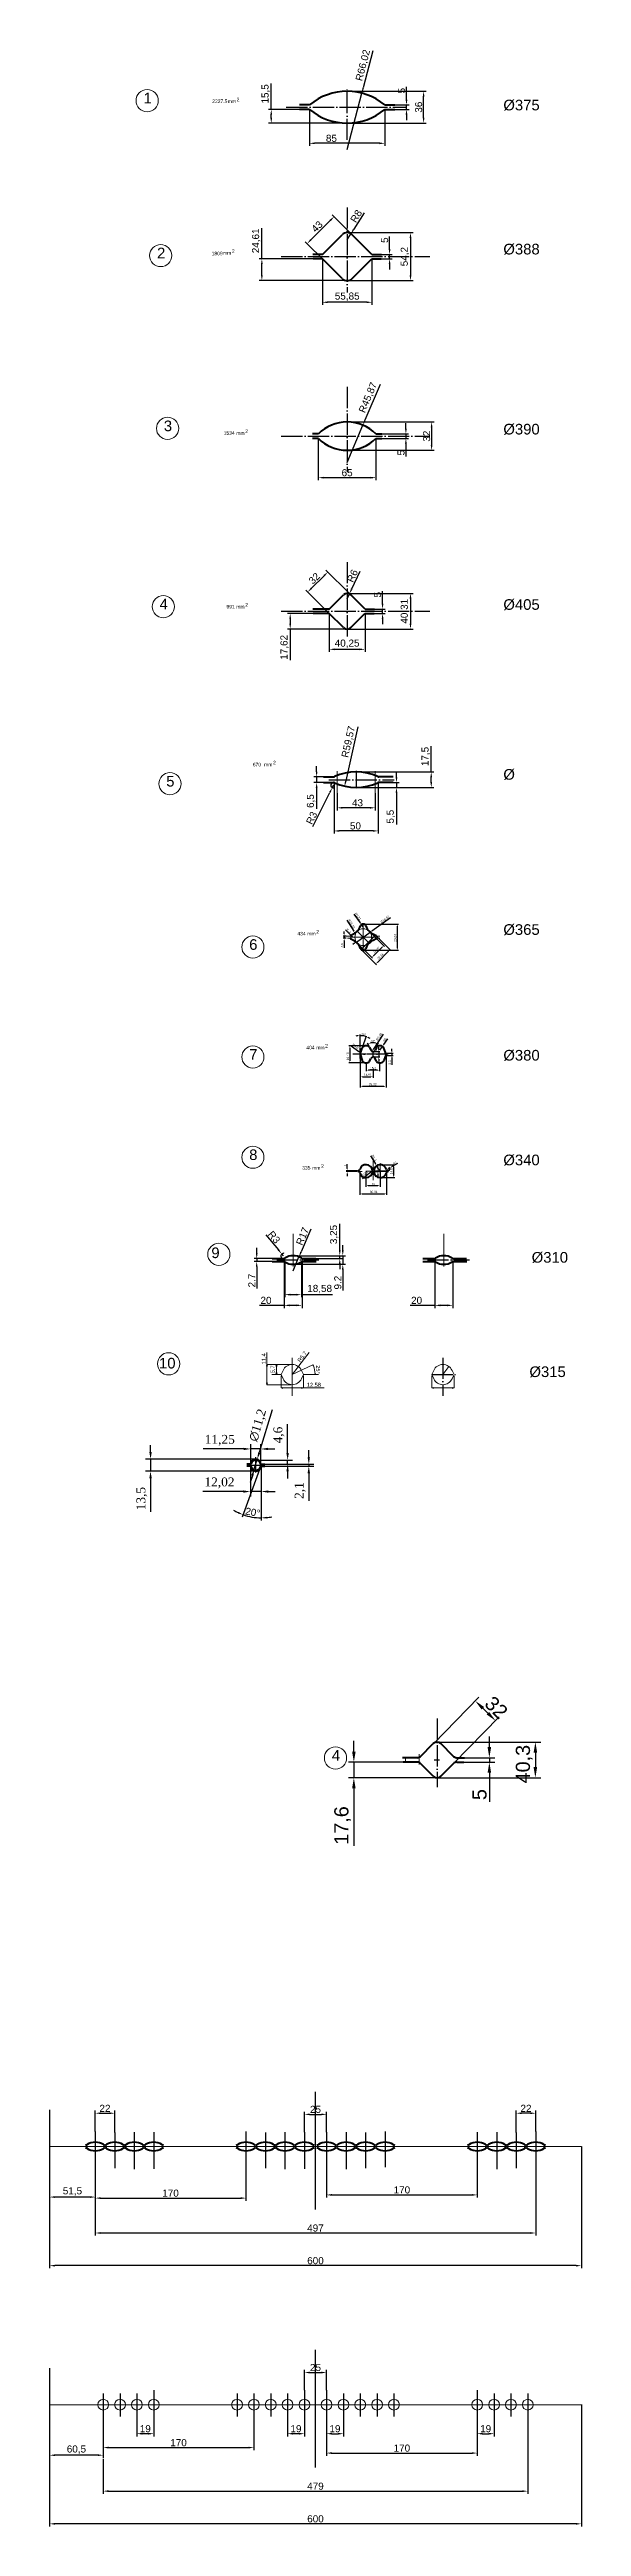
# Model space of a CAD drawing. Header units: millimetres. Extents: x 1526 to 31626, y -4643 to 9189.
# Drawn here: x 8058 to 8658, y -583 to 2215 of the extents above; entities that cross this region are included whole.
import ezdxf

# ---------------------------------------------------------------- set-up
doc = ezdxf.new("R2010")
doc.units = ezdxf.units.MM
doc.linetypes.add('ACAD_ISO04W100', pattern=[30, 24, -3, 0, -3])
for name, color, linetype, lineweight in [('контурная', 7, 'Continuous', 50), ('осевые', 1, 'ACAD_ISO04W100', 25), ('размерные', 7, 'Continuous', 25), ('тонкая', 7, 'Continuous', 20), ('тонкий', 7, 'Continuous', 20)]:
    doc.layers.add(name, color=color, linetype=linetype, lineweight=lineweight)
doc.layers.add('осевая', color=4, linetype='Continuous')
doc.styles.add('s1v4', font='arial.ttf', dxfattribs={"height": 4})
doc.styles.add('s2.5v4', font='times.ttf', dxfattribs={"height": 10})
doc.styles.get("Standard").update_dxf_attribs({"font": 'arial.ttf'})
doc.dimstyles.new('ISO-25', dxfattribs={"dimtxt": 2.5, "dimasz": 2.5, "dimexe": 1.25, "dimexo": 0.625, "dimtad": 1, "dimtxsty": 'Standard', "dimcen": 2.5, "dimadec": 0, "dimazin": 0, "dimtfac": 1, "dimtmove": 0, "dimatfit": 3, "dimfxl": 1, "dimarcsym": 0})
doc.dimstyles.new('ISO-25$0', dxfattribs={"dimscale": 2, "dimtxt": 4, "dimasz": 3, "dimexe": 0.5, "dimexo": 0, "dimgap": 1, "dimtad": 1, "dimtxsty": 'Standard', "dimcen": 3, "dimclrd": 150, "dimclre": 150, "dimadec": 0, "dimazin": 0, "dimtfac": 1, "dimtmove": 0, "dimatfit": 3, "dimfxl": 1, "dimlwd": -1, "dimarcsym": 0})
doc.dimstyles.new('s1v2', dxfattribs={"dimtxt": 2, "dimasz": 1, "dimexe": 1, "dimexo": 0, "dimgap": 0.5, "dimtad": 1, "dimtxsty": 'Standard', "dimcen": 1, "dimadec": 0, "dimazin": 0, "dimtfac": 1, "dimtix": 1, "dimtmove": 0, "dimatfit": 3, "dimfxl": 1, "dimarcsym": 0})
doc.dimstyles.new('s2.5v4', dxfattribs={"dimtxt": 10, "dimasz": 8, "dimexe": 5.5, "dimexo": 0.5, "dimgap": 3.5, "dimtad": 1, "dimdec": 0, "dimtxsty": 's2.5v4', "dimcen": 2.5, "dimclrd": 256, "dimclre": 1, "dimclrt": 256, "dimadec": 0, "dimazin": 0, "dimtfac": 1, "dimtdec": 0, "dimtmove": 0, "dimatfit": 3, "dimfxl": 1, "dimlwd": -1, "dimlwe": -1, "dimarcsym": 0})
doc.dimstyles.new('s2v4', dxfattribs={"dimtxt": 8, "dimasz": 6, "dimexe": 3, "dimexo": 0, "dimgap": 1.5, "dimtad": 1, "dimtxsty": 'Standard', "dimcen": 2.5, "dimadec": 0, "dimazin": 0, "dimtfac": 1, "dimtmove": 0, "dimatfit": 3, "dimfxl": 1, "dimarcsym": 0})
doc.dimstyles.new('s4v4', dxfattribs={"dimtxt": 16, "dimasz": 12, "dimexe": 6, "dimexo": 0, "dimgap": 3, "dimtad": 1, "dimtxsty": 'Standard', "dimcen": 2.5, "dimadec": 0, "dimazin": 0, "dimtfac": 1, "dimtmove": 0, "dimatfit": 3, "dimfxl": 1, "dimarcsym": 0})

msp = doc.modelspace()

# ---------------------------------------------------------------- texts
at = {"lineweight": 15, "char_height": 4.5, "attachment_point": 5}
for s, insert, rotation in [('11,4', (8300.39625, 735.9246), 90), ('5,7', (8310.32301, 724.02279), 90), ('R5.7', (8343.36565, 738.12866), 53), ('25°', (8361.12368, 723.73472), 267.78350628)]:
    msp.add_mtext(s, dxfattribs=dict(at, insert=insert, rotation=rotation))
at = {"layer": 'тонкая', "style": 's1v4'}
for s, p in [('2227.5', (8241.82985, 2154.2693)), ('mm', (8259.32987, 2154.1687)), ('2', (8269.39984, 2156.31325)), ('2', (8264.01236, 1985.08883)), ('1809', (8241.19693, 1982.33701)), ('mm', (8253.9424, 1982.94429)), ('1534', (8254.73455, 1779.50874)), ('mm', (8269.004, 1779.40814)), ('2', (8279.07396, 1781.55268)), ('991', (8257.89895, 1583.38818)), ('mm', (8269.004, 1583.28758)), ('2', (8279.07396, 1585.43212)), ('670', (8287.58474, 1405.05638)), ('mm', (8300.39268, 1405.11868)), ('2', (8310.46265, 1407.26322)), ('434', (8337.90868, 1214.07952)), ('mm', (8349.1361, 1213.97892)), ('2', (8359.20606, 1216.12346)), ('2', (8369.27988, 1087.4539)), ('404', (8347.9825, 1085.40995)), ('mm', (8359.20992, 1085.30935)), ('335', (8343.34083, 949.50489)), ('mm', (8354.56824, 949.40429)), ('2', (8364.63821, 951.54884))]:
    msp.add_text(s, height=4, dxfattribs=at).set_placement(p)
at = {"layer": 'тонкий', "style": 's1v4'}
for s, p in [('1', (8164.25579, 2153.83859)), ('%%C375', (8570.27966, 2145.97769)), ('2', (8179.56722, 1978.82814)), ('%%C388', (8570.27966, 1983.26046)), ('3', (8187.25831, 1783.6088)), ('%%C390', (8570.27966, 1779.89706)), ('4', (8182.40203, 1582.30299)), ('%%C405', (8570.27966, 1581.8382)), ('%%C', (8570.27966, 1389.9572)), ('5', (8189.93203, 1382.21471)), ('6', (8283.51982, 1197.76754)), ('%%C365', (8570.27966, 1214.70568)), ('7', (8283.51982, 1073.58492)), ('%%C380', (8570.27966, 1072.71377)), ('8', (8283.51982, 960.35978)), ('%%C340', (8570.27966, 954.44872)), ('9', (8240.81389, 849.58859)), ('%%C310', (8602.24408, 844.43703)), ('10', (8181.77119, 724.91496)), ('%%C315', (8599.6839, 715.23708)), ('4', (8376.71984, 281.80502))]:
    msp.add_text(s, height=12, dxfattribs=at).set_placement(p)
at = {"layer": 'тонкий', "insert": (8356.54912, 706.05146), "char_height": 4.5, "attachment_point": 5}
msp.add_mtext('12,58', dxfattribs=at)

# ---------------------------------------------------------------- blocks, each defined once
blk = doc.blocks.new('*D79')
at = {"color": 0, "lineweight": -2, "transparency": 16777216}
blk.add_line((8393.8, 1231.2), (8401.4, 1218.7), dxfattribs=at)
at = {"color": 0, "transparency": 16777216}
blk.add_solid([(8401.7, 1218.9), (8401, 1218.5), (8402.7, 1216.6)], dxfattribs=at)
at = {"layer": 'Defpoints', "color": 0, "transparency": 16777216}
for p in [(8394.8, 1229.5), (8402.7, 1216.6)]:
    blk.add_point(p, dxfattribs=at)
at = {"color": 0, "lineweight": 15, "transparency": 16777216, "insert": (8398.7, 1227.1), "char_height": 2.5, "attachment_point": 5, "rotation": 301.2788}
blk.add_mtext('R15,18', dxfattribs=at)
blk = doc.blocks.new('*D80')
at = {"color": 0, "lineweight": -2, "transparency": 16777216}
for p, q in [((8401.4, 1238), (8408.8, 1228.3)), ((8412.2, 1223.7), (8410.3, 1226.3))]:
    blk.add_line(p, q, dxfattribs=at)
at = {"color": 0, "transparency": 16777216}
blk.add_solid([(8409.1, 1228.5), (8408.4, 1228), (8410.3, 1226.3)], dxfattribs=at)
at = {"layer": 'Defpoints', "color": 0, "transparency": 16777216}
for p in [(8410.3, 1226.3), (8412.2, 1223.7)]:
    blk.add_point(p, dxfattribs=at)
at = {"color": 0, "lineweight": 15, "transparency": 16777216, "insert": (8406, 1235.4), "char_height": 2.5, "attachment_point": 5, "rotation": 307.1578}
blk.add_mtext('R3,21', dxfattribs=at)
blk = doc.blocks.new('*D81')
at = {"color": 0, "lineweight": -2, "transparency": 16777216}
for p, q in [((8412.8, 1226.9), (8451.8, 1226.9)), ((8450.6, 1224.4), (8450.6, 1199.8)), ((8412.8, 1197.3), (8451.8, 1197.3))]:
    blk.add_line(p, q, dxfattribs=at)
at = {"color": 0, "transparency": 16777216}
for points in [[(8450.1, 1224.4), (8451, 1224.4), (8450.6, 1226.9)], [(8450.1, 1199.8), (8451, 1199.8), (8450.6, 1197.3)]]:
    blk.add_solid(points, dxfattribs=at)
at = {"layer": 'Defpoints', "color": 0, "transparency": 16777216}
for p in [(8412.2, 1226.9), (8412.2, 1197.3), (8450.6, 1197.3)]:
    blk.add_point(p, dxfattribs=at)
at = {"color": 0, "lineweight": 15, "transparency": 16777216, "insert": (8448.4, 1211.3), "char_height": 2.5, "attachment_point": 5, "rotation": 90}
blk.add_mtext('29,64', dxfattribs=at)
blk = doc.blocks.new('*D82')
at = {"color": 0, "lineweight": -2, "transparency": 16777216}
for p, q in [((8405.9, 1205), (8422.7, 1188.2)), ((8419.4, 1218.4), (8436.1, 1201.6)), ((8423.6, 1190.9), (8433.4, 1200.8))]:
    blk.add_line(p, q, dxfattribs=at)
at = {"color": 0, "transparency": 16777216}
for points in [[(8423.3, 1191.2), (8423.8, 1190.6), (8421.8, 1189.1)], [(8433.1, 1201.1), (8433.7, 1200.5), (8435.2, 1202.5)]]:
    blk.add_solid(points, dxfattribs=at)
at = {"layer": 'Defpoints', "color": 0, "transparency": 16777216}
for p in [(8405.5, 1205.4), (8418.9, 1218.8), (8435.2, 1202.5)]:
    blk.add_point(p, dxfattribs=at)
at = {"color": 0, "lineweight": 15, "transparency": 16777216, "insert": (8427.1, 1197.5), "char_height": 2.5, "attachment_point": 5, "rotation": 45}
blk.add_mtext('18,97', dxfattribs=at)
blk = doc.blocks.new('*D83')
at = {"color": 0, "lineweight": -2, "transparency": 16777216}
for p, q in [((8392.8, 1213.4), (8389.4, 1213.4)), ((8392.8, 1210.8), (8389.4, 1210.8)), ((8390.6, 1215.9), (8390.6, 1218.4)), ((8390.6, 1213.4), (8390.6, 1210.8)), ((8390.6, 1208.3), (8390.6, 1200))]:
    blk.add_line(p, q, dxfattribs=at)
at = {"color": 0, "transparency": 16777216}
for points in [[(8390.2, 1215.9), (8391, 1215.9), (8390.6, 1213.4)], [(8390.2, 1208.3), (8391, 1208.3), (8390.6, 1210.8)]]:
    blk.add_solid(points, dxfattribs=at)
at = {"layer": 'Defpoints', "color": 0, "transparency": 16777216}
for p in [(8390.6, 1210.8), (8393.4, 1213.4), (8393.4, 1210.8)]:
    blk.add_point(p, dxfattribs=at)
at = {"color": 0, "lineweight": 15, "transparency": 16777216, "insert": (8388.5, 1202.9), "char_height": 2.5, "attachment_point": 5, "rotation": 90}
blk.add_mtext('2,6', dxfattribs=at)
blk = doc.blocks.new('*D84')
at = {"color": 0, "lineweight": -2, "transparency": 16777216}
for p, q in [((8426.5, 1213.9), (8443.4, 1197.1)), ((8410.4, 1197.8), (8427.3, 1180.9)), ((8428.1, 1183.6), (8440.8, 1196.2))]:
    blk.add_line(p, q, dxfattribs=at)
at = {"color": 0, "transparency": 16777216}
for points in [[(8427.8, 1183.9), (8428.4, 1183.3), (8426.4, 1181.8)], [(8440.5, 1196.5), (8441.1, 1195.9), (8442.5, 1197.9)]]:
    blk.add_solid(points, dxfattribs=at)
at = {"layer": 'Defpoints', "color": 0, "transparency": 16777216}
for p in [(8426.1, 1214.4), (8409.9, 1198.2), (8442.5, 1197.9)]:
    blk.add_point(p, dxfattribs=at)
at = {"color": 0, "lineweight": 15, "transparency": 16777216, "insert": (8431.6, 1190), "char_height": 2.5, "attachment_point": 5, "rotation": 44.9973}
blk.add_mtext('22,84', dxfattribs=at)
blk = doc.blocks.new('*D85')
at = {"color": 0, "lineweight": -2, "transparency": 16777216}
for p, q in [((8443.1, 1234), (8422, 1219)), ((8402.4, 1205.2), (8400.4, 1203.7)), ((8404.5, 1206.6), (8420, 1217.6))]:
    blk.add_line(p, q, dxfattribs=at)
at = {"color": 0, "transparency": 16777216}
for points in [[(8402.2, 1205.5), (8402.7, 1204.8), (8404.5, 1206.6)], [(8421.8, 1219.4), (8422.2, 1218.7), (8420, 1217.6)]]:
    blk.add_solid(points, dxfattribs=at)
at = {"layer": 'Defpoints', "color": 0, "transparency": 16777216}
for p in [(8404.5, 1206.6), (8420, 1217.6)]:
    blk.add_point(p, dxfattribs=at)
at = {"color": 0, "lineweight": 15, "transparency": 16777216, "insert": (8436.8, 1232.2), "char_height": 2.5, "attachment_point": 5, "rotation": 35.2592}
blk.add_mtext('∅18,97', dxfattribs=at)
blk = doc.blocks.new('*D86')
at = {"color": 0, "lineweight": -2, "transparency": 16777216}
for p, q in [((8408.7, 1077.9), (8408.7, 1042.4)), ((8437.9, 1077.9), (8437.9, 1042.4)), ((8411.2, 1043.6), (8435.4, 1043.6))]:
    blk.add_line(p, q, dxfattribs=at)
at = {"color": 0, "transparency": 16777216}
for points in [[(8411.2, 1044), (8411.2, 1043.2), (8408.7, 1043.6)], [(8435.4, 1044), (8435.4, 1043.2), (8437.9, 1043.6)]]:
    blk.add_solid(points, dxfattribs=at)
at = {"layer": 'Defpoints', "color": 0, "transparency": 16777216}
for p in [(8408.7, 1078.5), (8437.9, 1078.5), (8437.9, 1043.6)]:
    blk.add_point(p, dxfattribs=at)
at = {"color": 0, "transparency": 16777216, "insert": (8422.9, 1045.7), "char_height": 2.5, "attachment_point": 5}
blk.add_mtext('29,22', dxfattribs=at)
blk = doc.blocks.new('*D87')
at = {"color": 0, "lineweight": -2, "transparency": 16777216}
for p, q in [((8419.1, 1088.3), (8417.1, 1092.5)), ((8427.3, 1088.2), (8429.3, 1092.6))]:
    blk.add_line(p, q, dxfattribs=at)
blk.add_arc((8423.3, 1079.4), 13.3, 76.445, 104.5418, dxfattribs=at)
at = {"color": 0, "transparency": 16777216}
for points in [[(8420.1, 1091.8), (8419.8, 1092.6), (8417.6, 1091.4)], [(8426.6, 1092.7), (8426.3, 1091.9), (8428.8, 1091.5)]]:
    blk.add_solid(points, dxfattribs=at)
at = {"layer": 'Defpoints', "color": 0, "transparency": 16777216}
for p in [(8425.1, 1092.5), (8419.4, 1087.8), (8420.9, 1084.4), (8425.5, 1084.1), (8427, 1087.6)]:
    blk.add_point(p, dxfattribs=at)
at = {"color": 0, "transparency": 16777216, "insert": (8423.2, 1094.6), "char_height": 2.5, "attachment_point": 5, "rotation": 0.4934}
blk.add_mtext('50°', dxfattribs=at)
blk = doc.blocks.new('*D88')
at = {"color": 0, "lineweight": -2, "transparency": 16777216}
for p, q in [((8408.7, 1087.4), (8408.7, 1102.1)), ((8411.3, 1087.3), (8416, 1100.8))]:
    blk.add_line(p, q, dxfattribs=at)
for start, end in [(96.8124, 103.6248), (70.797, 90), (57.1723, 63.9847)]:
    blk.add_arc((8408.7, 1079.8), 21, start, end, dxfattribs=at)
at = {"color": 0, "transparency": 16777216}
for points in [[(8406.2, 1101.1), (8406.2, 1100.3), (8408.7, 1100.8)], [(8417.8, 1098.3), (8418.1, 1099.1), (8415.6, 1099.7)]]:
    blk.add_solid(points, dxfattribs=at)
at = {"layer": 'Defpoints', "color": 0, "transparency": 16777216}
for p in [(8413.4, 1100.3), (8408.7, 1086.7), (8408.7, 1079.8), (8408.7, 1075.1), (8411.1, 1086.7)]:
    blk.add_point(p, dxfattribs=at)
at = {"color": 0, "transparency": 16777216, "insert": (8412.5, 1102.4), "char_height": 2.5, "attachment_point": 5, "rotation": 350.3985}
blk.add_mtext('19°', dxfattribs=at)
blk = doc.blocks.new('*D50')
at = {"color": 0, "lineweight": -2, "transparency": 16777216}
for p, q in [((8408.7, 1063.3), (8408.7, 1053.1)), ((8423.3, 1063.3), (8423.3, 1053.1)), ((8411.2, 1054.4), (8420.8, 1054.4))]:
    blk.add_line(p, q, dxfattribs=at)
at = {"color": 0, "transparency": 16777216}
for points in [[(8411.2, 1054.8), (8411.2, 1054), (8408.7, 1054.4)], [(8420.8, 1054.8), (8420.8, 1054), (8423.3, 1054.4)]]:
    blk.add_solid(points, dxfattribs=at)
at = {"layer": 'Defpoints', "color": 0, "transparency": 16777216}
for p in [(8408.7, 1063.9), (8423.3, 1063.9), (8423.3, 1054.4)]:
    blk.add_point(p, dxfattribs=at)
at = {"color": 0, "transparency": 16777216, "insert": (8417.3, 1056.5), "char_height": 2.5, "attachment_point": 5}
blk.add_mtext('14,61', dxfattribs=at)
blk = doc.blocks.new('*D89')
at = {"color": 0, "lineweight": -2, "transparency": 16777216}
blk.add_line((8398.5, 1089.5), (8407.2, 1082.8), dxfattribs=at)
at = {"color": 0, "transparency": 16777216}
blk.add_solid([(8407.5, 1083.1), (8406.9, 1082.5), (8409.2, 1081.3)], dxfattribs=at)
at = {"layer": 'Defpoints', "color": 0, "transparency": 16777216}
for p in [(8408.7, 1081.6), (8409.2, 1081.3)]:
    blk.add_point(p, dxfattribs=at)
at = {"color": 0, "transparency": 16777216, "insert": (8403.1, 1088.7), "char_height": 2.5, "attachment_point": 5, "rotation": 322.1251}
blk.add_mtext('R0,6', dxfattribs=at)
blk = doc.blocks.new('*D90')
at = {"color": 0, "lineweight": -2, "transparency": 16777216}
blk.add_line((8434.8, 1102.5), (8423.3, 1085.3), dxfattribs=at)
at = {"color": 0, "transparency": 16777216}
blk.add_solid([(8422.9, 1085.5), (8423.6, 1085), (8421.9, 1083.2)], dxfattribs=at)
at = {"layer": 'Defpoints', "color": 0, "transparency": 16777216}
for p in [(8421.9, 1083.2), (8423.3, 1085.3)]:
    blk.add_point(p, dxfattribs=at)
at = {"color": 0, "transparency": 16777216, "insert": (8430.2, 1099.4), "char_height": 2.5, "attachment_point": 5, "rotation": 56.2464}
blk.add_mtext('R2,48', dxfattribs=at)
blk = doc.blocks.new('*D91')
at = {"color": 0, "lineweight": -2, "transparency": 16777216}
for p, q in [((8423.9, 1082.8), (8430.9, 1082.8)), ((8423.9, 1076.8), (8430.9, 1076.8)), ((8429.7, 1085.3), (8429.7, 1087.8)), ((8429.7, 1082.8), (8429.7, 1076.8)), ((8429.7, 1074.3), (8429.7, 1071.8))]:
    blk.add_line(p, q, dxfattribs=at)
at = {"color": 0, "transparency": 16777216}
for points in [[(8429.2, 1085.3), (8430.1, 1085.3), (8429.7, 1082.8)], [(8429.2, 1074.3), (8430.1, 1074.3), (8429.7, 1076.8)]]:
    blk.add_solid(points, dxfattribs=at)
at = {"layer": 'Defpoints', "color": 0, "transparency": 16777216}
for p in [(8423.3, 1082.8), (8423.3, 1076.8), (8429.7, 1076.8)]:
    blk.add_point(p, dxfattribs=at)
at = {"color": 0, "transparency": 16777216, "insert": (8427.8, 1079.8), "char_height": 2.5, "attachment_point": 5, "rotation": 90}
blk.add_mtext('6', dxfattribs=at)
blk = doc.blocks.new('*D92')
at = {"color": 0, "lineweight": -2, "transparency": 16777216}
for p, q in [((8439.6, 1097.2), (8435.2, 1090.7)), ((8431, 1084.5), (8433.8, 1088.7))]:
    blk.add_line(p, q, dxfattribs=at)
at = {"color": 0, "transparency": 16777216}
blk.add_solid([(8434.9, 1091), (8435.6, 1090.5), (8433.8, 1088.7)], dxfattribs=at)
at = {"layer": 'Defpoints', "color": 0, "transparency": 16777216}
for p in [(8431, 1084.5), (8433.8, 1088.7)]:
    blk.add_point(p, dxfattribs=at)
at = {"color": 0, "transparency": 16777216, "insert": (8436.6, 1096.1), "char_height": 2.5, "attachment_point": 5, "rotation": 55.6859}
blk.add_mtext('R5', dxfattribs=at)
blk = doc.blocks.new('*D51')
at = {"color": 0, "lineweight": -2, "transparency": 16777216}
for p, q in [((8414.8, 1089.5), (8395.8, 1089.5)), ((8414.8, 1070), (8395.8, 1070)), ((8397.1, 1087), (8397.1, 1072.5))]:
    blk.add_line(p, q, dxfattribs=at)
at = {"color": 0, "transparency": 16777216}
for points in [[(8396.7, 1087), (8397.5, 1087), (8397.1, 1089.5)], [(8396.7, 1072.5), (8397.5, 1072.5), (8397.1, 1070)]]:
    blk.add_solid(points, dxfattribs=at)
at = {"layer": 'Defpoints', "color": 0, "transparency": 16777216}
for p in [(8397.1, 1070), (8415.4, 1089.5), (8415.4, 1070)]:
    blk.add_point(p, dxfattribs=at)
at = {"color": 0, "transparency": 16777216, "insert": (8395, 1077.5), "char_height": 2.5, "attachment_point": 5, "rotation": 90}
blk.add_mtext('19,43', dxfattribs=at)
blk = doc.blocks.new('*D52')
at = {"color": 0, "lineweight": -2, "transparency": 16777216}
for p, q in [((8415.5, 1069.4), (8415.5, 1060.6)), ((8430.7, 1069.4), (8430.7, 1060.6)), ((8428.2, 1061.8), (8418, 1061.8))]:
    blk.add_line(p, q, dxfattribs=at)
at = {"color": 0, "transparency": 16777216}
for points in [[(8418, 1062.3), (8418, 1061.4), (8415.5, 1061.8)], [(8428.2, 1062.3), (8428.2, 1061.4), (8430.7, 1061.8)]]:
    blk.add_solid(points, dxfattribs=at)
at = {"layer": 'Defpoints', "color": 0, "transparency": 16777216}
for p in [(8415.5, 1070), (8430.7, 1070), (8415.5, 1061.8)]:
    blk.add_point(p, dxfattribs=at)
at = {"color": 0, "transparency": 16777216, "insert": (8423.3, 1064), "char_height": 2.5, "attachment_point": 5}
blk.add_mtext('15,2', dxfattribs=at)
blk = doc.blocks.new('*D93')
at = {"color": 0, "lineweight": -2, "transparency": 16777216}
for p, q in [((8438.5, 1081), (8445.8, 1081)), ((8438.5, 1078.5), (8445.8, 1078.5)), ((8444.6, 1083.5), (8444.6, 1086)), ((8444.6, 1081), (8444.6, 1078.5)), ((8444.6, 1076), (8444.6, 1067.7))]:
    blk.add_line(p, q, dxfattribs=at)
at = {"color": 0, "transparency": 16777216}
for points in [[(8444.1, 1083.5), (8445, 1083.5), (8444.6, 1081)], [(8444.1, 1076), (8445, 1076), (8444.6, 1078.5)]]:
    blk.add_solid(points, dxfattribs=at)
at = {"layer": 'Defpoints', "color": 0, "transparency": 16777216}
for p in [(8437.9, 1081), (8437.9, 1078.5), (8444.6, 1078.5)]:
    blk.add_point(p, dxfattribs=at)
at = {"color": 0, "lineweight": 15, "transparency": 16777216, "insert": (8442.4, 1070.6), "char_height": 2.5, "attachment_point": 5, "rotation": 90}
blk.add_mtext('2,5', dxfattribs=at)
blk = doc.blocks.new('*D94')
at = {"color": 0, "lineweight": -2, "transparency": 16777216}
for p, q in [((8428.7, 950.8), (8428.7, 953.3)), ((8423.9, 947.3), (8430, 947.3)), ((8424, 948.3), (8430, 948.3)), ((8428.7, 948.3), (8428.7, 947.3)), ((8428.7, 944.8), (8428.7, 940.1))]:
    blk.add_line(p, q, dxfattribs=at)
at = {"color": 0, "transparency": 16777216}
for points in [[(8428.3, 950.8), (8429.1, 950.8), (8428.7, 948.3)], [(8428.3, 944.8), (8429.1, 944.8), (8428.7, 947.3)]]:
    blk.add_solid(points, dxfattribs=at)
at = {"layer": 'Defpoints', "color": 0, "transparency": 16777216}
for p in [(8423.3, 948.3), (8423.3, 947.3), (8428.7, 947.3)]:
    blk.add_point(p, dxfattribs=at)
at = {"color": 0, "lineweight": 15, "transparency": 16777216, "insert": (8426.8, 941.2), "char_height": 2.5, "attachment_point": 5, "rotation": 90}
blk.add_mtext('1', dxfattribs=at)
blk = doc.blocks.new('*D95')
at = {"color": 0, "lineweight": -2, "transparency": 16777216}
for p, q in [((8411.2, 939.5), (8420.7, 947.1)), ((8423.3, 949.1), (8422.7, 948.6))]:
    blk.add_line(p, q, dxfattribs=at)
at = {"color": 0, "transparency": 16777216}
blk.add_solid([(8420.4, 947.4), (8421, 946.7), (8422.7, 948.6)], dxfattribs=at)
at = {"layer": 'Defpoints', "color": 0, "transparency": 16777216}
for p in [(8422.7, 948.6), (8423.3, 949.1)]:
    blk.add_point(p, dxfattribs=at)
at = {"color": 0, "lineweight": 15, "transparency": 16777216, "insert": (8413.6, 944.2), "char_height": 2.5, "attachment_point": 5, "rotation": 38.2548}
blk.add_mtext('R0,81', dxfattribs=at)
blk = doc.blocks.new('*D96')
at = {"color": 0, "lineweight": -2, "transparency": 16777216}
for p, q in [((8415.3, 947.2), (8415.3, 930.1)), ((8417.8, 931.4), (8428.8, 931.4)), ((8431.3, 947.2), (8431.3, 930.1))]:
    blk.add_line(p, q, dxfattribs=at)
at = {"color": 0, "transparency": 16777216}
for points in [[(8417.8, 931.8), (8417.8, 930.9), (8415.3, 931.4)], [(8428.8, 931.8), (8428.8, 930.9), (8431.3, 931.4)]]:
    blk.add_solid(points, dxfattribs=at)
at = {"layer": 'Defpoints', "color": 0, "transparency": 16777216}
for p in [(8415.3, 947.8), (8431.3, 947.8), (8431.3, 931.4)]:
    blk.add_point(p, dxfattribs=at)
at = {"color": 0, "lineweight": 15, "transparency": 16777216, "insert": (8423.6, 933.3), "char_height": 2.5, "attachment_point": 5}
blk.add_mtext('16', dxfattribs=at)
blk = doc.blocks.new('*D97')
at = {"color": 0, "lineweight": -2, "transparency": 16777216}
for p, q in [((8408.3, 945.2), (8408.3, 920.9)), ((8438.6, 946.7), (8438.6, 920.9)), ((8410.8, 922.1), (8436.1, 922.1))]:
    blk.add_line(p, q, dxfattribs=at)
at = {"color": 0, "transparency": 16777216}
for points in [[(8410.8, 922.5), (8410.8, 921.7), (8408.3, 922.1)], [(8436.1, 922.5), (8436.1, 921.7), (8438.6, 922.1)]]:
    blk.add_solid(points, dxfattribs=at)
at = {"layer": 'Defpoints', "color": 0, "transparency": 16777216}
for p in [(8408.3, 945.9), (8438.6, 947.3), (8438.6, 922.1)]:
    blk.add_point(p, dxfattribs=at)
at = {"color": 0, "lineweight": 15, "transparency": 16777216, "insert": (8424, 924.2), "char_height": 2.5, "attachment_point": 5}
blk.add_mtext('30,31', dxfattribs=at)
blk = doc.blocks.new('*D98')
at = {"color": 0, "lineweight": -2, "transparency": 16777216}
for p, q in [((8431.9, 955.1), (8447.7, 955.1)), ((8446.5, 952.6), (8446.5, 943)), ((8431.9, 940.5), (8447.7, 940.5))]:
    blk.add_line(p, q, dxfattribs=at)
at = {"color": 0, "transparency": 16777216}
for points in [[(8446, 952.6), (8446.9, 952.6), (8446.5, 955.1)], [(8446, 943), (8446.9, 943), (8446.5, 940.5)]]:
    blk.add_solid(points, dxfattribs=at)
at = {"layer": 'Defpoints', "color": 0, "transparency": 16777216}
for p in [(8431.3, 955.1), (8431.3, 940.5), (8446.5, 940.5)]:
    blk.add_point(p, dxfattribs=at)
at = {"color": 0, "lineweight": 15, "transparency": 16777216, "insert": (8444.3, 947.8), "char_height": 2.5, "attachment_point": 5, "rotation": 90}
blk.add_mtext('14,6', dxfattribs=at)
blk = doc.blocks.new('*D99')
at = {"color": 0, "lineweight": -2, "transparency": 16777216}
for p, q in [((8440.3, 950.3), (8442, 951.3)), ((8451, 956.3), (8444.2, 952.5))]:
    blk.add_line(p, q, dxfattribs=at)
blk.add_arc((8440.3, 950.3), 2, 287.9049, 64.8331, dxfattribs=at)
at = {"color": 0, "transparency": 16777216}
blk.add_solid([(8444, 952.9), (8444.4, 952.1), (8442, 951.3)], dxfattribs=at)
at = {"layer": 'Defpoints', "color": 0, "transparency": 16777216}
for p in [(8442, 951.3), (8440.3, 950.3)]:
    blk.add_point(p, dxfattribs=at)
at = {"color": 0, "lineweight": 15, "transparency": 16777216, "insert": (8447.8, 956.6), "char_height": 2.5, "attachment_point": 5, "rotation": 29.0232}
blk.add_mtext('R2', dxfattribs=at)
blk = doc.blocks.new('*D100')
at = {"color": 0, "lineweight": -2, "transparency": 16777216}
for p, q in [((8420.2, 965), (8426, 956)), ((8431.3, 947.8), (8427.3, 953.9))]:
    blk.add_line(p, q, dxfattribs=at)
at = {"color": 0, "transparency": 16777216}
blk.add_solid([(8426.3, 956.3), (8425.6, 955.8), (8427.3, 953.9)], dxfattribs=at)
at = {"layer": 'Defpoints', "color": 0, "transparency": 16777216}
for p in [(8427.3, 953.9), (8431.3, 947.8)]:
    blk.add_point(p, dxfattribs=at)
at = {"color": 0, "lineweight": 15, "transparency": 16777216, "insert": (8424.2, 962.7), "char_height": 2.5, "attachment_point": 5, "rotation": 302.9509}
blk.add_mtext('R7,3', dxfattribs=at)
blk = doc.blocks.new('*D53')
at = {"layer": 'Defpoints', "color": 0, "transparency": 16777216}
for p in [(8323.1, 845.8), (8343.1, 845.8), (8323.1, 796.2)]:
    blk.add_point(p, dxfattribs=at)
at = {"layer": 'тонкий', "color": 0, "lineweight": -2, "transparency": 16777216}
for p, q in [((8323.1, 845.8), (8323.1, 793.2)), ((8343.1, 845.8), (8343.1, 793.2)), ((8323.1, 796.2), (8295.2, 796.2)), ((8337.1, 796.2), (8329.1, 796.2))]:
    blk.add_line(p, q, dxfattribs=at)
at = {"layer": 'тонкий', "color": 0, "transparency": 16777216}
for points in [[(8329.1, 797.2), (8329.1, 795.2), (8323.1, 796.2)], [(8337.1, 797.2), (8337.1, 795.2), (8343.1, 796.2)]]:
    blk.add_solid(points, dxfattribs=at)
at = {"layer": 'тонкий', "color": 0, "transparency": 16777216, "insert": (8302.5, 801.8), "char_height": 8, "attachment_point": 5}
blk.add_mtext('20', dxfattribs=at)
blk = doc.blocks.new('*D101')
at = {"layer": 'Defpoints', "color": 0, "transparency": 16777216}
for p in [(8333.1, 852.3), (8349.1, 849), (8385.7, 852.3)]:
    blk.add_point(p, dxfattribs=at)
at = {"layer": 'тонкий', "color": 0, "lineweight": -2, "transparency": 16777216}
for p, q in [((8385.7, 858.3), (8385.7, 888.1)), ((8333.1, 852.3), (8388.7, 852.3)), ((8349.1, 849), (8388.7, 849)), ((8385.7, 849), (8385.7, 852.3)), ((8385.7, 843), (8385.7, 837))]:
    blk.add_line(p, q, dxfattribs=at)
at = {"layer": 'тонкий', "color": 0, "transparency": 16777216}
for points in [[(8384.7, 858.3), (8386.7, 858.3), (8385.7, 852.3)], [(8384.7, 843), (8386.7, 843), (8385.7, 849)]]:
    blk.add_solid(points, dxfattribs=at)
at = {"layer": 'тонкий', "color": 0, "transparency": 16777216, "insert": (8379.4, 876.2), "char_height": 8, "attachment_point": 5, "rotation": 90}
blk.add_mtext('3,25', dxfattribs=at)
blk = doc.blocks.new('*D102')
at = {"layer": 'Defpoints', "color": 0, "transparency": 16777216}
for p in [(8333.1, 842.6), (8364.6, 852.3), (8389.1, 842.6)]:
    blk.add_point(p, dxfattribs=at)
at = {"layer": 'тонкий', "color": 0, "lineweight": -2, "transparency": 16777216}
for p, q in [((8333.1, 842.6), (8392.1, 842.6)), ((8364.6, 852.3), (8392.1, 852.3)), ((8389.1, 858.3), (8389.1, 864.3)), ((8389.1, 852.3), (8389.1, 842.6)), ((8389.1, 836.6), (8389.1, 813.1))]:
    blk.add_line(p, q, dxfattribs=at)
at = {"layer": 'тонкий', "color": 0, "transparency": 16777216}
for points in [[(8388.1, 858.3), (8390.1, 858.3), (8389.1, 852.3)], [(8388.1, 836.6), (8390.1, 836.6), (8389.1, 842.6)]]:
    blk.add_solid(points, dxfattribs=at)
at = {"layer": 'тонкий', "color": 0, "transparency": 16777216, "insert": (8383.5, 821.9), "char_height": 8, "attachment_point": 5, "rotation": 90}
blk.add_mtext('9.2', dxfattribs=at)
blk = doc.blocks.new('*D103')
at = {"layer": 'Defpoints', "color": 0, "transparency": 16777216}
for p in [(8292, 845.8), (8312.3, 849), (8312.3, 845.8)]:
    blk.add_point(p, dxfattribs=at)
at = {"layer": 'тонкий', "color": 0, "lineweight": -2, "transparency": 16777216}
for p, q in [((8312.3, 849), (8289, 849)), ((8312.3, 845.8), (8289, 845.8)), ((8292, 855), (8292, 861)), ((8292, 849), (8292, 845.8)), ((8292, 839.8), (8292, 815.4))]:
    blk.add_line(p, q, dxfattribs=at)
at = {"layer": 'тонкий', "color": 0, "transparency": 16777216}
for points in [[(8291, 855), (8293, 855), (8292, 849)], [(8291, 839.8), (8293, 839.8), (8292, 845.8)]]:
    blk.add_solid(points, dxfattribs=at)
at = {"layer": 'тонкий', "color": 0, "transparency": 16777216, "insert": (8286.5, 824.2), "char_height": 8, "attachment_point": 5, "rotation": 90}
blk.add_mtext('2.7', dxfattribs=at)
blk = doc.blocks.new('*D104')
at = {"layer": 'Defpoints', "color": 0, "transparency": 16777216}
for p in [(8339.7, 851), (8333.1, 835.3)]:
    blk.add_point(p, dxfattribs=at)
at = {"layer": 'тонкий', "color": 0, "lineweight": -2, "transparency": 16777216}
for p, q in [((8353, 882.4), (8342, 856.5)), ((8333.1, 835.3), (8339.7, 851))]:
    blk.add_line(p, q, dxfattribs=at)
at = {"layer": 'тонкий', "color": 0, "transparency": 16777216}
blk.add_solid([(8341.1, 856.9), (8343, 856.1), (8339.7, 851)], dxfattribs=at)
at = {"layer": 'тонкий', "color": 0, "transparency": 16777216, "insert": (8343.6, 874.3), "char_height": 8, "attachment_point": 5, "rotation": 67.1227}
blk.add_mtext('R17', dxfattribs=at)
blk = doc.blocks.new('*D105')
at = {"layer": 'Defpoints', "color": 0, "transparency": 16777216}
for p in [(8320.2, 854.3), (8322.2, 852)]:
    blk.add_point(p, dxfattribs=at)
at = {"layer": 'тонкий', "color": 0, "lineweight": -2, "transparency": 16777216}
for p, q in [((8302.2, 875.7), (8316.4, 858.9)), ((8322.2, 852), (8320.2, 854.3))]:
    blk.add_line(p, q, dxfattribs=at)
blk.add_arc((8322.2, 852), 3, 72.8875, 270, dxfattribs=at)
at = {"layer": 'тонкий', "color": 0, "transparency": 16777216}
blk.add_solid([(8317.1, 859.6), (8315.6, 858.3), (8320.2, 854.3)], dxfattribs=at)
at = {"layer": 'тонкий', "color": 0, "transparency": 16777216, "insert": (8311.6, 873.2), "char_height": 8, "attachment_point": 5, "rotation": 310.1832}
blk.add_mtext('R3', dxfattribs=at)
blk = doc.blocks.new('*D106')
at = {"layer": 'Defpoints', "color": 0, "transparency": 16777216}
for p in [(8323.8, 845.4), (8342.4, 845.4), (8342.4, 808.3)]:
    blk.add_point(p, dxfattribs=at)
at = {"layer": 'тонкий', "color": 0, "lineweight": -2, "transparency": 16777216}
for p, q in [((8323.8, 845.4), (8323.8, 805.3)), ((8342.4, 845.4), (8342.4, 805.3)), ((8329.8, 808.3), (8336.4, 808.3)), ((8342.4, 808.3), (8377.6, 808.3))]:
    blk.add_line(p, q, dxfattribs=at)
at = {"layer": 'тонкий', "color": 0, "transparency": 16777216}
for points in [[(8329.8, 809.3), (8329.8, 807.3), (8323.8, 808.3)], [(8336.4, 809.3), (8336.4, 807.3), (8342.4, 808.3)]]:
    blk.add_solid(points, dxfattribs=at)
at = {"layer": 'тонкий', "color": 0, "transparency": 16777216, "insert": (8363, 814.6), "char_height": 8, "attachment_point": 5}
blk.add_mtext('18,58', dxfattribs=at)
blk = doc.blocks.new('_Open30')
at = {"color": 0, "linetype": 'ByBlock', "lineweight": -2}
for p, q in [((-1, 0.3), (0, 0)), ((0, 0), (-1, -0.3)), ((0, 0), (-1, 0))]:
    blk.add_line(p, q, dxfattribs=at)
blk = doc.blocks.new('*D54')
at = {"layer": 'Defpoints', "color": 0, "transparency": 16777216}
for p in [(8493.1, 845.8), (8513.1, 845.8), (8493.1, 796.2)]:
    blk.add_point(p, dxfattribs=at)
at = {"layer": 'тонкий', "color": 0, "lineweight": -2, "transparency": 16777216}
for p, q in [((8493.1, 845.8), (8493.1, 793.2)), ((8513.1, 845.8), (8513.1, 793.2)), ((8493.1, 796.2), (8465.2, 796.2)), ((8507.1, 796.2), (8499.1, 796.2))]:
    blk.add_line(p, q, dxfattribs=at)
at = {"layer": 'тонкий', "color": 0, "transparency": 16777216}
for points in [[(8499.1, 797.2), (8499.1, 795.2), (8493.1, 796.2)], [(8507.1, 797.2), (8507.1, 795.2), (8513.1, 796.2)]]:
    blk.add_solid(points, dxfattribs=at)
at = {"layer": 'тонкий', "color": 0, "transparency": 16777216, "insert": (8472.4, 801.8), "char_height": 8, "attachment_point": 5}
blk.add_mtext('20', dxfattribs=at)
blk = doc.blocks.new('*D55')
at = {"layer": 'Defpoints', "color": 0, "transparency": 16777216}
for p in [(8359.6, 1386.7), (8367.4, 1393.2), (8367.4, 1386.7)]:
    blk.add_point(p, dxfattribs=at)
at = {"layer": 'тонкий', "color": 0, "lineweight": -2, "transparency": 16777216}
for p, q in [((8359.6, 1399.2), (8359.6, 1405.2)), ((8367.4, 1393.2), (8356.6, 1393.2)), ((8367.4, 1386.7), (8356.6, 1386.7)), ((8359.6, 1393.2), (8359.6, 1386.7)), ((8359.6, 1380.7), (8359.6, 1357))]:
    blk.add_line(p, q, dxfattribs=at)
at = {"layer": 'тонкий', "color": 0, "transparency": 16777216}
for points in [[(8358.6, 1399.2), (8360.6, 1399.2), (8359.6, 1393.2)], [(8358.6, 1380.7), (8360.6, 1380.7), (8359.6, 1386.7)]]:
    blk.add_solid(points, dxfattribs=at)
at = {"layer": 'тонкий', "color": 0, "transparency": 16777216, "insert": (8353.3, 1365.8), "char_height": 8, "attachment_point": 5, "rotation": 90}
blk.add_mtext('6,5', dxfattribs=at)
blk = doc.blocks.new('*D56')
at = {"layer": 'Defpoints', "color": 0, "transparency": 16777216}
for p in [(8379.2, 1386.6), (8429.2, 1386.6), (8379.2, 1332.1)]:
    blk.add_point(p, dxfattribs=at)
at = {"layer": 'тонкий', "color": 0, "lineweight": -2, "transparency": 16777216}
for p, q in [((8379.2, 1386.6), (8379.2, 1329.1)), ((8429.2, 1386.6), (8429.2, 1329.1)), ((8423.2, 1332.1), (8385.2, 1332.1))]:
    blk.add_line(p, q, dxfattribs=at)
at = {"layer": 'тонкий', "color": 0, "transparency": 16777216}
for points in [[(8385.2, 1333.1), (8385.2, 1331.1), (8379.2, 1332.1)], [(8423.2, 1333.1), (8423.2, 1331.1), (8429.2, 1332.1)]]:
    blk.add_solid(points, dxfattribs=at)
at = {"layer": 'тонкий', "color": 0, "transparency": 16777216, "insert": (8403.4, 1337.7), "char_height": 8, "attachment_point": 5}
blk.add_mtext('50', dxfattribs=at)
blk = doc.blocks.new('*D107')
at = {"layer": 'Defpoints', "color": 0, "transparency": 16777216}
for p in [(8404.2, 1381.2), (8446, 1386.7), (8449.7, 1386.7)]:
    blk.add_point(p, dxfattribs=at)
at = {"layer": 'тонкий', "color": 0, "lineweight": -2, "transparency": 16777216}
for p, q in [((8404.2, 1381.2), (8452.7, 1381.2)), ((8446, 1386.7), (8452.7, 1386.7)), ((8449.7, 1392.7), (8449.7, 1398.7)), ((8449.7, 1386.7), (8449.7, 1381.2)), ((8449.7, 1375.2), (8449.7, 1339.4))]:
    blk.add_line(p, q, dxfattribs=at)
at = {"layer": 'тонкий', "color": 0, "transparency": 16777216}
for points in [[(8448.7, 1392.7), (8450.7, 1392.7), (8449.7, 1386.7)], [(8448.7, 1375.2), (8450.7, 1375.2), (8449.7, 1381.2)]]:
    blk.add_solid(points, dxfattribs=at)
at = {"layer": 'тонкий', "color": 0, "transparency": 16777216, "insert": (8443.4, 1348.2), "char_height": 8, "attachment_point": 5, "rotation": 90}
blk.add_mtext('5,5', dxfattribs=at)
blk = doc.blocks.new('*D57')
at = {"layer": 'Defpoints', "color": 0, "transparency": 16777216}
for p in [(8404.9, 1398.7), (8448.8, 1381.2), (8488.9, 1398.7)]:
    blk.add_point(p, dxfattribs=at)
at = {"layer": 'тонкий', "color": 0, "lineweight": -2, "transparency": 16777216}
for p, q in [((8488.9, 1398.7), (8488.9, 1427.8)), ((8404.9, 1398.7), (8491.9, 1398.7)), ((8448.8, 1381.2), (8491.9, 1381.2)), ((8488.9, 1387.2), (8488.9, 1392.7))]:
    blk.add_line(p, q, dxfattribs=at)
at = {"layer": 'тонкий', "color": 0, "transparency": 16777216}
for points in [[(8487.9, 1392.7), (8489.9, 1392.7), (8488.9, 1398.7)], [(8487.9, 1387.2), (8489.9, 1387.2), (8488.9, 1381.2)]]:
    blk.add_solid(points, dxfattribs=at)
at = {"layer": 'тонкий', "color": 0, "transparency": 16777216, "insert": (8482.6, 1416.2), "char_height": 8, "attachment_point": 5, "rotation": 90}
blk.add_mtext('17,5', dxfattribs=at)
blk = doc.blocks.new('*D108')
at = {"color": 0, "lineweight": -2, "transparency": 16777216}
for p, q in [((8382.7, 1374.8), (8382.7, 1355.2)), ((8425.7, 1374.8), (8425.7, 1355.2)), ((8419.7, 1358.2), (8388.7, 1358.2))]:
    blk.add_line(p, q, dxfattribs=at)
at = {"color": 0, "transparency": 16777216}
for points in [[(8388.7, 1359.2), (8388.7, 1357.2), (8382.7, 1358.2)], [(8419.7, 1359.2), (8419.7, 1357.2), (8425.7, 1358.2)]]:
    blk.add_solid(points, dxfattribs=at)
at = {"layer": 'Defpoints', "color": 0, "transparency": 16777216}
for p in [(8382.7, 1374.8), (8425.7, 1374.8), (8382.7, 1358.2)]:
    blk.add_point(p, dxfattribs=at)
at = {"color": 0, "lineweight": 15, "transparency": 16777216, "insert": (8405.7, 1363.8), "char_height": 8, "attachment_point": 5}
blk.add_mtext('43', dxfattribs=at)
blk = doc.blocks.new('*D109')
at = {"layer": 'Defpoints', "color": 0, "transparency": 16777216}
for p in [(8377.2, 1381), (8378.6, 1383.7)]:
    blk.add_point(p, dxfattribs=at)
at = {"layer": 'тонкий', "color": 0, "lineweight": -2, "transparency": 16777216}
for p, q in [((8355.5, 1337.1), (8374.6, 1375.6)), ((8378.6, 1383.7), (8377.2, 1381))]:
    blk.add_line(p, q, dxfattribs=at)
blk.add_arc((8378.6, 1383.7), 3, 90, 300.9069, dxfattribs=at)
at = {"layer": 'тонкий', "color": 0, "transparency": 16777216}
blk.add_solid([(8373.7, 1376.1), (8375.5, 1375.2), (8377.2, 1381)], dxfattribs=at)
at = {"layer": 'тонкий', "color": 0, "transparency": 16777216, "insert": (8354, 1346.7), "char_height": 8, "attachment_point": 5, "rotation": 63.6111}
blk.add_mtext('R3', dxfattribs=at)
blk = doc.blocks.new('*D110')
at = {"layer": 'Defpoints', "color": 0, "transparency": 16777216}
for p in [(8404.2, 1440.7), (8391.2, 1382.6)]:
    blk.add_point(p, dxfattribs=at)
at = {"layer": 'тонкий', "color": 0, "lineweight": -2, "transparency": 16777216}
blk.add_line((8406.2, 1449.6), (8392.5, 1388.5), dxfattribs=at)
at = {"layer": 'тонкий', "color": 0, "transparency": 16777216}
blk.add_solid([(8391.5, 1388.7), (8393.5, 1388.2), (8391.2, 1382.6)], dxfattribs=at)
at = {"layer": 'тонкий', "color": 0, "transparency": 16777216, "insert": (8395.9, 1432.6), "char_height": 8, "attachment_point": 5, "rotation": 77.385}
blk.add_mtext('R59,57', dxfattribs=at)
blk = doc.blocks.new('*D111')
at = {"layer": 'Defpoints', "color": 0, "transparency": 16777216}
for p in [(8398.3, 1214.3), (8400.6, 1212.1)]:
    blk.add_point(p, dxfattribs=at)
at = {"layer": 'тонкая', "color": 0, "lineweight": -2, "transparency": 16777216}
for p, q in [((8392.2, 1220.3), (8397.6, 1215)), ((8400.6, 1212.1), (8398.3, 1214.3))]:
    blk.add_line(p, q, dxfattribs=at)
at = {"layer": 'тонкая', "color": 0, "transparency": 16777216}
blk.add_solid([(8397.7, 1215.1), (8397.5, 1214.9), (8398.3, 1214.3)], dxfattribs=at)
at = {"layer": 'тонкая', "color": 0, "transparency": 16777216, "insert": (8395.7, 1219.2), "char_height": 2, "attachment_point": 5, "rotation": 315.9032}
blk.add_mtext('R3,2', dxfattribs=at)
blk = doc.blocks.new('*D58')
at = {"layer": 'Defpoints', "color": 0, "transparency": 16777216}
for p in [(8447.8, 2152.1), (8447.8, 2147.1), (8461, 2152.1)]:
    blk.add_point(p, dxfattribs=at)
at = {"layer": 'тонкая', "color": 0, "lineweight": -2, "transparency": 16777216}
for p, q in [((8461, 2158.1), (8461, 2172.4)), ((8447.8, 2152.1), (8464, 2152.1)), ((8447.8, 2147.1), (8464, 2147.1)), ((8461, 2147.1), (8461, 2152.1)), ((8461, 2141.1), (8461, 2135.1))]:
    blk.add_line(p, q, dxfattribs=at)
at = {"layer": 'тонкая', "color": 0, "transparency": 16777216}
for points in [[(8460, 2158.1), (8462, 2158.1), (8461, 2152.1)], [(8460, 2141.1), (8462, 2141.1), (8461, 2147.1)]]:
    blk.add_solid(points, dxfattribs=at)
at = {"layer": 'тонкая', "color": 0, "transparency": 16777216, "insert": (8455.4, 2168.2), "char_height": 8, "attachment_point": 5, "rotation": 90}
blk.add_mtext('5', dxfattribs=at)
blk = doc.blocks.new('*D59')
at = {"layer": 'Defpoints', "color": 0, "transparency": 16777216}
for p in [(8394, 2167.6), (8480.3, 2167.6), (8394, 2131.6)]:
    blk.add_point(p, dxfattribs=at)
at = {"layer": 'тонкая', "color": 0, "lineweight": -2, "transparency": 16777216}
for p, q in [((8394, 2167.6), (8483.3, 2167.6)), ((8480.3, 2137.6), (8480.3, 2161.6)), ((8394, 2131.6), (8483.3, 2131.6))]:
    blk.add_line(p, q, dxfattribs=at)
at = {"layer": 'тонкая', "color": 0, "transparency": 16777216}
for points in [[(8479.3, 2161.6), (8481.3, 2161.6), (8480.3, 2167.6)], [(8479.3, 2137.6), (8481.3, 2137.6), (8480.3, 2131.6)]]:
    blk.add_solid(points, dxfattribs=at)
at = {"layer": 'тонкая', "color": 0, "transparency": 16777216, "insert": (8474.7, 2149.6), "char_height": 8, "attachment_point": 5, "rotation": 90}
blk.add_mtext('36', dxfattribs=at)
blk = doc.blocks.new('*D60')
at = {"layer": 'Defpoints', "color": 0, "transparency": 16777216}
for p in [(8351.5, 2147.1), (8436.5, 2147.1), (8351.5, 2108.8)]:
    blk.add_point(p, dxfattribs=at)
at = {"layer": 'тонкая', "color": 0, "lineweight": -2, "transparency": 16777216}
for p, q in [((8351.5, 2147.1), (8351.5, 2105.8)), ((8436.5, 2147.1), (8436.5, 2105.8)), ((8430.5, 2108.8), (8357.5, 2108.8))]:
    blk.add_line(p, q, dxfattribs=at)
at = {"layer": 'тонкая', "color": 0, "transparency": 16777216}
for points in [[(8357.5, 2109.8), (8357.5, 2107.8), (8351.5, 2108.8)], [(8430.5, 2109.8), (8430.5, 2107.8), (8436.5, 2108.8)]]:
    blk.add_solid(points, dxfattribs=at)
at = {"layer": 'тонкая', "color": 0, "transparency": 16777216, "insert": (8376.3, 2114.4), "char_height": 8, "attachment_point": 5}
blk.add_mtext('85', dxfattribs=at)
blk = doc.blocks.new('*D61')
at = {"layer": 'Defpoints', "color": 0, "transparency": 16777216}
for p in [(8410.6, 2165.4), (8394, 2101.6)]:
    blk.add_point(p, dxfattribs=at)
at = {"layer": 'тонкая', "color": 0, "lineweight": -2, "transparency": 16777216}
for p, q in [((8423.1, 2213.4), (8412.2, 2171.3)), ((8394, 2101.6), (8410.6, 2165.4))]:
    blk.add_line(p, q, dxfattribs=at)
at = {"layer": 'тонкая', "color": 0, "transparency": 16777216}
blk.add_solid([(8411.2, 2171.5), (8413.1, 2171), (8410.6, 2165.4)], dxfattribs=at)
at = {"layer": 'тонкая', "color": 0, "transparency": 16777216, "insert": (8412.3, 2196.8), "char_height": 8, "attachment_point": 5, "rotation": 75.4285}
blk.add_mtext('R66,02', dxfattribs=at)
blk = doc.blocks.new('*D62')
at = {"layer": 'Defpoints', "color": 0, "transparency": 16777216}
for p in [(8429.2, 1983.3), (8429.2, 1978.3), (8441.9, 1983.3)]:
    blk.add_point(p, dxfattribs=at)
at = {"layer": 'тонкая', "color": 0, "lineweight": -2, "transparency": 16777216}
for p, q in [((8441.9, 1989.3), (8441.9, 2003.6)), ((8429.2, 1983.3), (8444.9, 1983.3)), ((8429.2, 1978.3), (8444.9, 1978.3)), ((8441.9, 1978.3), (8441.9, 1983.3)), ((8441.9, 1972.3), (8441.9, 1966.3))]:
    blk.add_line(p, q, dxfattribs=at)
at = {"layer": 'тонкая', "color": 0, "transparency": 16777216}
for points in [[(8440.9, 1989.3), (8442.9, 1989.3), (8441.9, 1983.3)], [(8440.9, 1972.3), (8442.9, 1972.3), (8441.9, 1978.3)]]:
    blk.add_solid(points, dxfattribs=at)
at = {"layer": 'тонкая', "color": 0, "transparency": 16777216, "insert": (8436.3, 1999.4), "char_height": 8, "attachment_point": 5, "rotation": 90}
blk.add_mtext('5', dxfattribs=at)
blk = doc.blocks.new('*D63')
at = {"layer": 'Defpoints', "color": 0, "transparency": 16777216}
for p in [(8394, 2007.9), (8394, 1953.7), (8465.5, 1953.7)]:
    blk.add_point(p, dxfattribs=at)
at = {"layer": 'тонкая', "color": 0, "lineweight": -2, "transparency": 16777216}
for p, q in [((8394, 2007.9), (8468.5, 2007.9)), ((8465.5, 2001.9), (8465.5, 1959.7)), ((8394, 1953.7), (8468.5, 1953.7))]:
    blk.add_line(p, q, dxfattribs=at)
at = {"layer": 'тонкая', "color": 0, "transparency": 16777216}
for points in [[(8464.5, 2001.9), (8466.5, 2001.9), (8465.5, 2007.9)], [(8464.5, 1959.7), (8466.5, 1959.7), (8465.5, 1953.7)]]:
    blk.add_solid(points, dxfattribs=at)
at = {"layer": 'тонкая', "color": 0, "transparency": 16777216, "insert": (8459.2, 1980.8), "char_height": 8, "attachment_point": 5, "rotation": 90}
blk.add_mtext('54,2', dxfattribs=at)
blk = doc.blocks.new('*D64')
at = {"layer": 'Defpoints', "color": 0, "transparency": 16777216}
for p in [(8394, 1999.9), (8398.3, 2006.6)]:
    blk.add_point(p, dxfattribs=at)
at = {"layer": 'тонкая', "color": 0, "lineweight": -2, "transparency": 16777216}
for p, q in [((8413.1, 2030.3), (8401.5, 2011.7)), ((8394, 1999.9), (8398.3, 2006.6))]:
    blk.add_line(p, q, dxfattribs=at)
at = {"layer": 'тонкая', "color": 0, "transparency": 16777216}
blk.add_solid([(8400.6, 2012.3), (8402.3, 2011.2), (8398.3, 2006.6)], dxfattribs=at)
at = {"layer": 'тонкая', "color": 0, "transparency": 16777216, "insert": (8404.2, 2026.5), "char_height": 8, "attachment_point": 5, "rotation": 57.9091}
blk.add_mtext('R8', dxfattribs=at)
blk = doc.blocks.new('*D65')
at = {"layer": 'Defpoints', "color": 0, "transparency": 16777216}
for p in [(8366.1, 1978.3), (8422, 1978.3), (8366.1, 1929.2)]:
    blk.add_point(p, dxfattribs=at)
at = {"layer": 'тонкая', "color": 0, "lineweight": -2, "transparency": 16777216}
for p, q in [((8366.1, 1978.3), (8366.1, 1926.2)), ((8422, 1978.3), (8422, 1926.2)), ((8416, 1929.2), (8372.1, 1929.2))]:
    blk.add_line(p, q, dxfattribs=at)
at = {"layer": 'тонкая', "color": 0, "transparency": 16777216}
for points in [[(8372.1, 1930.2), (8372.1, 1928.2), (8366.1, 1929.2)], [(8416, 1930.2), (8416, 1928.2), (8422, 1929.2)]]:
    blk.add_solid(points, dxfattribs=at)
at = {"layer": 'тонкая', "color": 0, "transparency": 16777216, "insert": (8394.1, 1935.5), "char_height": 8, "attachment_point": 5}
blk.add_mtext('55,85', dxfattribs=at)
blk = doc.blocks.new('*D66')
at = {"layer": 'Defpoints', "color": 0, "transparency": 16777216}
for p in [(8348.9, 1995.5), (8399.7, 2005.5), (8369.3, 1975.1)]:
    blk.add_point(p, dxfattribs=at)
at = {"layer": 'тонкая', "color": 0, "lineweight": -2, "transparency": 16777216}
for p, q in [((8375, 2021.7), (8353.1, 1999.8)), ((8399.7, 2005.5), (8377.2, 2028)), ((8369.3, 1975.1), (8346.8, 1997.6))]:
    blk.add_line(p, q, dxfattribs=at)
at = {"layer": 'тонкая', "color": 0, "transparency": 16777216}
for points in [[(8374.3, 2022.4), (8375.8, 2021), (8379.3, 2025.9)], [(8352.4, 2000.5), (8353.8, 1999.1), (8348.9, 1995.5)]]:
    blk.add_solid(points, dxfattribs=at)
at = {"layer": 'тонкая', "color": 0, "transparency": 16777216, "insert": (8360.1, 2014.7), "char_height": 8, "attachment_point": 5, "rotation": 45}
blk.add_mtext('43', dxfattribs=at)
blk = doc.blocks.new('*D67')
at = {"layer": 'Defpoints', "color": 0, "transparency": 16777216}
for p in [(8421.3, 1582.7), (8421.3, 1577.7), (8434, 1582.7)]:
    blk.add_point(p, dxfattribs=at)
at = {"layer": 'тонкая', "color": 0, "lineweight": -2, "transparency": 16777216}
for p, q in [((8434, 1588.7), (8434, 1603)), ((8421.3, 1582.7), (8437, 1582.7)), ((8421.3, 1577.7), (8437, 1577.7)), ((8434, 1577.7), (8434, 1582.7)), ((8434, 1571.7), (8434, 1565.7))]:
    blk.add_line(p, q, dxfattribs=at)
at = {"layer": 'тонкая', "color": 0, "transparency": 16777216}
for points in [[(8433, 1588.7), (8435, 1588.7), (8434, 1582.7)], [(8433, 1571.7), (8435, 1571.7), (8434, 1577.7)]]:
    blk.add_solid(points, dxfattribs=at)
at = {"layer": 'тонкая', "color": 0, "transparency": 16777216, "insert": (8428.4, 1598.9), "char_height": 8, "attachment_point": 5, "rotation": 90}
blk.add_mtext('5', dxfattribs=at)
blk = doc.blocks.new('*D49')
at = {"layer": 'Defpoints', "color": 0, "transparency": 16777216}
for p in [(8394, 1600.4), (8394, 1560.1), (8465.5, 1560.1)]:
    blk.add_point(p, dxfattribs=at)
at = {"layer": 'тонкая', "color": 0, "lineweight": -2, "transparency": 16777216}
for p, q in [((8394, 1600.4), (8468.5, 1600.4)), ((8465.5, 1594.4), (8465.5, 1566.1)), ((8394, 1560.1), (8468.5, 1560.1))]:
    blk.add_line(p, q, dxfattribs=at)
at = {"layer": 'тонкая', "color": 0, "transparency": 16777216}
for points in [[(8464.5, 1594.4), (8466.5, 1594.4), (8465.5, 1600.4)], [(8464.5, 1566.1), (8466.5, 1566.1), (8465.5, 1560.1)]]:
    blk.add_solid(points, dxfattribs=at)
at = {"layer": 'тонкая', "color": 0, "transparency": 16777216, "insert": (8459.2, 1580.2), "char_height": 8, "attachment_point": 5, "rotation": 90}
blk.add_mtext('40,31', dxfattribs=at)
blk = doc.blocks.new('*D68')
at = {"layer": 'Defpoints', "color": 0, "transparency": 16777216}
for p in [(8361.5, 1775.5), (8426.5, 1775.5), (8361.5, 1731.1)]:
    blk.add_point(p, dxfattribs=at)
at = {"layer": 'тонкая', "color": 0, "lineweight": -2, "transparency": 16777216}
for p, q in [((8361.5, 1775.5), (8361.5, 1728.1)), ((8426.5, 1775.5), (8426.5, 1728.1)), ((8420.5, 1731.1), (8367.5, 1731.1))]:
    blk.add_line(p, q, dxfattribs=at)
at = {"layer": 'тонкая', "color": 0, "transparency": 16777216}
for points in [[(8367.5, 1732.1), (8367.5, 1730.1), (8361.5, 1731.1)], [(8420.5, 1732.1), (8420.5, 1730.1), (8426.5, 1731.1)]]:
    blk.add_solid(points, dxfattribs=at)
at = {"layer": 'тонкая', "color": 0, "transparency": 16777216, "insert": (8394, 1736.7), "char_height": 8, "attachment_point": 5}
blk.add_mtext('65', dxfattribs=at)
blk = doc.blocks.new('*D69')
at = {"layer": 'Defpoints', "color": 0, "transparency": 16777216}
for p in [(8411.8, 1790.4), (8394, 1748.1)]:
    blk.add_point(p, dxfattribs=at)
at = {"layer": 'тонкая', "color": 0, "lineweight": -2, "transparency": 16777216}
for p, q in [((8431.2, 1836.3), (8414.1, 1795.9)), ((8394, 1748.1), (8411.8, 1790.4))]:
    blk.add_line(p, q, dxfattribs=at)
at = {"layer": 'тонкая', "color": 0, "transparency": 16777216}
blk.add_solid([(8413.2, 1796.3), (8415.1, 1795.5), (8411.8, 1790.4)], dxfattribs=at)
at = {"layer": 'тонкая', "color": 0, "transparency": 16777216, "insert": (8418, 1821.4), "char_height": 8, "attachment_point": 5, "rotation": 67.1829}
blk.add_mtext('R45,87', dxfattribs=at)
blk = doc.blocks.new('*D70')
at = {"layer": 'Defpoints', "color": 0, "transparency": 16777216}
for p in [(8433, 1780.5), (8433, 1775.5), (8460.3, 1775.5)]:
    blk.add_point(p, dxfattribs=at)
at = {"layer": 'тонкая', "color": 0, "lineweight": -2, "transparency": 16777216}
for p, q in [((8460.3, 1786.5), (8460.3, 1792.5)), ((8433, 1780.5), (8463.3, 1780.5)), ((8433, 1775.5), (8463.3, 1775.5)), ((8460.3, 1780.5), (8460.3, 1775.5)), ((8460.3, 1769.5), (8460.3, 1755.2))]:
    blk.add_line(p, q, dxfattribs=at)
at = {"layer": 'тонкая', "color": 0, "transparency": 16777216}
for points in [[(8459.3, 1786.5), (8461.3, 1786.5), (8460.3, 1780.5)], [(8459.3, 1769.5), (8461.3, 1769.5), (8460.3, 1775.5)]]:
    blk.add_solid(points, dxfattribs=at)
at = {"layer": 'тонкая', "color": 0, "transparency": 16777216, "insert": (8454.8, 1759.3), "char_height": 8, "attachment_point": 5, "rotation": 90}
blk.add_mtext('5', dxfattribs=at)
blk = doc.blocks.new('*D71')
at = {"layer": 'Defpoints', "color": 0, "transparency": 16777216}
for p in [(8394, 1794), (8394, 1762), (8489.3, 1762)]:
    blk.add_point(p, dxfattribs=at)
at = {"layer": 'тонкая', "color": 0, "lineweight": -2, "transparency": 16777216}
for p, q in [((8394, 1794), (8492.3, 1794)), ((8489.3, 1788), (8489.3, 1768)), ((8394, 1762), (8492.3, 1762))]:
    blk.add_line(p, q, dxfattribs=at)
at = {"layer": 'тонкая', "color": 0, "transparency": 16777216}
for points in [[(8488.3, 1788), (8490.3, 1788), (8489.3, 1794)], [(8488.3, 1768), (8490.3, 1768), (8489.3, 1762)]]:
    blk.add_solid(points, dxfattribs=at)
at = {"layer": 'тонкая', "color": 0, "transparency": 16777216, "insert": (8483.7, 1778), "char_height": 8, "attachment_point": 5, "rotation": 90}
blk.add_mtext('32', dxfattribs=at)
blk = doc.blocks.new('*D72')
at = {"layer": 'Defpoints', "color": 0, "transparency": 16777216}
for p in [(8372.2, 1624.6), (8396.5, 1600.3), (8373.9, 1577.7)]:
    blk.add_point(p, dxfattribs=at)
at = {"layer": 'тонкая', "color": 0, "lineweight": -2, "transparency": 16777216}
for p, q in [((8396.5, 1600.3), (8370.1, 1626.8)), ((8373.9, 1577.7), (8347.5, 1604.1)), ((8353.9, 1606.2), (8368, 1620.4))]:
    blk.add_line(p, q, dxfattribs=at)
at = {"layer": 'тонкая', "color": 0, "transparency": 16777216}
for points in [[(8367.3, 1621.1), (8368.7, 1619.7), (8372.2, 1624.6)], [(8353.1, 1606.9), (8354.6, 1605.5), (8349.6, 1602)]]:
    blk.add_solid(points, dxfattribs=at)
at = {"layer": 'тонкая', "color": 0, "transparency": 16777216, "insert": (8357, 1617.3), "char_height": 8, "attachment_point": 5, "rotation": 45}
blk.add_mtext('32', dxfattribs=at)
blk = doc.blocks.new('*D73')
at = {"layer": 'Defpoints', "color": 0, "transparency": 16777216}
for p in [(8373.9, 1577.7), (8414.2, 1577.7), (8373.9, 1537.2)]:
    blk.add_point(p, dxfattribs=at)
at = {"layer": 'тонкая', "color": 0, "lineweight": -2, "transparency": 16777216}
for p, q in [((8373.9, 1577.7), (8373.9, 1534.2)), ((8414.2, 1577.7), (8414.2, 1534.2)), ((8408.2, 1537.2), (8379.9, 1537.2))]:
    blk.add_line(p, q, dxfattribs=at)
at = {"layer": 'тонкая', "color": 0, "transparency": 16777216}
for points in [[(8379.9, 1538.2), (8379.9, 1536.2), (8373.9, 1537.2)], [(8408.2, 1538.2), (8408.2, 1536.2), (8414.2, 1537.2)]]:
    blk.add_solid(points, dxfattribs=at)
at = {"layer": 'тонкая', "color": 0, "transparency": 16777216, "insert": (8394, 1543.5), "char_height": 8, "attachment_point": 5}
blk.add_mtext('40,25', dxfattribs=at)
blk = doc.blocks.new('*D74')
at = {"layer": 'Defpoints', "color": 0, "transparency": 16777216}
for p in [(8396.6, 1599.8), (8394, 1594.4)]:
    blk.add_point(p, dxfattribs=at)
at = {"layer": 'тонкая', "color": 0, "lineweight": -2, "transparency": 16777216}
for p, q in [((8408.4, 1625.1), (8399.1, 1605.2)), ((8394, 1594.4), (8396.6, 1599.8))]:
    blk.add_line(p, q, dxfattribs=at)
at = {"layer": 'тонкая', "color": 0, "transparency": 16777216}
blk.add_solid([(8398.2, 1605.7), (8400, 1604.8), (8396.6, 1599.8)], dxfattribs=at)
at = {"layer": 'тонкая', "color": 0, "transparency": 16777216, "insert": (8400, 1620.2), "char_height": 8, "attachment_point": 5, "rotation": 64.8631}
blk.add_mtext('R6', dxfattribs=at)
blk = doc.blocks.new('*D75')
at = {"color": 0, "lineweight": -2, "transparency": 16777216}
for p, q in [((8394.1, 950.8), (8394.1, 955.5)), ((8405.7, 948.3), (8392.8, 948.3)), ((8405.7, 947.3), (8392.8, 947.3)), ((8394.1, 947.3), (8394.1, 948.3)), ((8394.1, 944.8), (8394.1, 942.3))]:
    blk.add_line(p, q, dxfattribs=at)
at = {"color": 0, "transparency": 16777216}
for points in [[(8393.6, 950.8), (8394.5, 950.8), (8394.1, 948.3)], [(8393.6, 944.8), (8394.5, 944.8), (8394.1, 947.3)]]:
    blk.add_solid(points, dxfattribs=at)
at = {"layer": 'Defpoints', "color": 0, "transparency": 16777216}
for p in [(8394.1, 948.3), (8406.3, 948.3), (8406.3, 947.3)]:
    blk.add_point(p, dxfattribs=at)
at = {"color": 0, "lineweight": 15, "transparency": 16777216, "insert": (8392.2, 954.4), "char_height": 2.5, "attachment_point": 5, "rotation": 90}
blk.add_mtext('1', dxfattribs=at)
blk = doc.blocks.new('*D76')
at = {"layer": 'Defpoints', "color": 0, "transparency": 16777216}
for p in [(8297.8, 1978.3), (8355.7, 1978.3), (8394.1, 1953.7)]:
    blk.add_point(p, dxfattribs=at)
at = {"layer": 'тонкая', "color": 0, "lineweight": -2, "transparency": 16777216}
for p, q in [((8297.8, 1978.3), (8297.8, 2012.9)), ((8355.7, 1978.3), (8294.8, 1978.3)), ((8297.8, 1959.7), (8297.8, 1972.3)), ((8394.1, 1953.7), (8294.8, 1953.7))]:
    blk.add_line(p, q, dxfattribs=at)
at = {"layer": 'тонкая', "color": 0, "transparency": 16777216}
for points in [[(8296.8, 1972.3), (8298.8, 1972.3), (8297.8, 1978.3)], [(8296.8, 1959.7), (8298.8, 1959.7), (8297.8, 1953.7)]]:
    blk.add_solid(points, dxfattribs=at)
at = {"layer": 'тонкая', "color": 0, "transparency": 16777216, "insert": (8291.5, 1998.6), "char_height": 8, "attachment_point": 5, "rotation": 90}
blk.add_mtext('24,61', dxfattribs=at)
blk = doc.blocks.new('*D77')
at = {"layer": 'Defpoints', "color": 0, "transparency": 16777216}
for p in [(8308.4, 2147.1), (8340.2, 2147.1), (8394, 2131.6)]:
    blk.add_point(p, dxfattribs=at)
at = {"layer": 'тонкая', "color": 0, "lineweight": -2, "transparency": 16777216}
for p, q in [((8308.4, 2147.1), (8308.4, 2176.2)), ((8340.2, 2147.1), (8305.4, 2147.1)), ((8394, 2131.6), (8305.4, 2131.6)), ((8308.4, 2137.6), (8308.4, 2141.1))]:
    blk.add_line(p, q, dxfattribs=at)
at = {"layer": 'тонкая', "color": 0, "transparency": 16777216}
for points in [[(8307.4, 2141.1), (8309.4, 2141.1), (8308.4, 2147.1)], [(8307.4, 2137.6), (8309.4, 2137.6), (8308.4, 2131.6)]]:
    blk.add_solid(points, dxfattribs=at)
at = {"layer": 'тонкая', "color": 0, "transparency": 16777216, "insert": (8302.1, 2164.6), "char_height": 8, "attachment_point": 5, "rotation": 90}
blk.add_mtext('15,5', dxfattribs=at)
blk = doc.blocks.new('*D78')
at = {"layer": 'Defpoints', "color": 0, "transparency": 16777216}
for p in [(8329.8, 1577.7), (8355.7, 1577.7), (8393.5, 1560.1)]:
    blk.add_point(p, dxfattribs=at)
at = {"layer": 'тонкая', "color": 0, "lineweight": -2, "transparency": 16777216}
for p, q in [((8355.7, 1577.7), (8326.8, 1577.7)), ((8329.8, 1571.7), (8329.8, 1566.1)), ((8393.5, 1560.1), (8326.8, 1560.1)), ((8329.8, 1560.1), (8329.8, 1524.9))]:
    blk.add_line(p, q, dxfattribs=at)
at = {"layer": 'тонкая', "color": 0, "transparency": 16777216}
for points in [[(8328.8, 1571.7), (8330.8, 1571.7), (8329.8, 1577.7)], [(8328.8, 1566.1), (8330.8, 1566.1), (8329.8, 1560.1)]]:
    blk.add_solid(points, dxfattribs=at)
at = {"layer": 'тонкая', "color": 0, "transparency": 16777216, "insert": (8323.5, 1539.5), "char_height": 8, "attachment_point": 5, "rotation": 90}
blk.add_mtext('17,62', dxfattribs=at)
blk = doc.blocks.new('*D112')
at = {"layer": 'Defpoints', "color": 0, "transparency": 16777216}
for p in [(8058.3, -177.1), (8109.8, -177.1), (8058.3, -211)]:
    blk.add_point(p, dxfattribs=at)
at = {"layer": 'тонкая', "color": 0, "lineweight": -2, "transparency": 16777216}
for p, q in [((8058.3, -177.1), (8058.3, -214)), ((8109.8, -177.1), (8109.8, -214)), ((8103.8, -211), (8064.3, -211))]:
    blk.add_line(p, q, dxfattribs=at)
at = {"layer": 'тонкая', "color": 0, "transparency": 16777216}
for points in [[(8064.3, -210), (8064.3, -212), (8058.3, -211)], [(8103.8, -210), (8103.8, -212), (8109.8, -211)]]:
    blk.add_solid(points, dxfattribs=at)
at = {"layer": 'тонкая', "color": 0, "transparency": 16777216, "insert": (8084.1, -204.7), "char_height": 8, "attachment_point": 5}
blk.add_mtext('51,5', dxfattribs=at)
blk = doc.blocks.new('*D113')
at = {"layer": 'Defpoints', "color": 0, "transparency": 16777216}
for p in [(8109.8, -137), (8131.8, -116.3), (8131.8, -138)]:
    blk.add_point(p, dxfattribs=at)
at = {"layer": 'тонкая', "color": 0, "lineweight": -2, "transparency": 16777216}
for p, q in [((8109.8, -137), (8109.8, -113.3)), ((8115.8, -116.3), (8125.8, -116.3)), ((8131.8, -138), (8131.8, -113.3))]:
    blk.add_line(p, q, dxfattribs=at)
at = {"layer": 'тонкая', "color": 0, "transparency": 16777216}
for points in [[(8115.8, -115.3), (8115.8, -117.3), (8109.8, -116.3)], [(8125.8, -115.3), (8125.8, -117.3), (8131.8, -116.3)]]:
    blk.add_solid(points, dxfattribs=at)
at = {"layer": 'тонкая', "color": 0, "transparency": 16777216, "insert": (8120.8, -110.8), "char_height": 8, "attachment_point": 5}
blk.add_mtext('22', dxfattribs=at)
blk = doc.blocks.new('*D114')
at = {"layer": 'Defpoints', "color": 0, "transparency": 16777216}
for p in [(8279.8, -177.1), (8109.8, -206), (8279.8, -212.2)]:
    blk.add_point(p, dxfattribs=at)
at = {"layer": 'тонкая', "color": 0, "lineweight": -2, "transparency": 16777216}
for p, q in [((8279.8, -177.1), (8279.8, -215.2)), ((8109.8, -206), (8109.8, -215.2)), ((8115.8, -212.2), (8273.8, -212.2))]:
    blk.add_line(p, q, dxfattribs=at)
at = {"layer": 'тонкая', "color": 0, "transparency": 16777216}
for points in [[(8115.8, -211.2), (8115.8, -213.2), (8109.8, -212.2)], [(8273.8, -211.2), (8273.8, -213.2), (8279.8, -212.2)]]:
    blk.add_solid(points, dxfattribs=at)
at = {"layer": 'тонкая', "color": 0, "transparency": 16777216, "insert": (8194.8, -206.6), "char_height": 8, "attachment_point": 5}
blk.add_mtext('170', dxfattribs=at)
blk = doc.blocks.new('*D115')
at = {"layer": 'Defpoints', "color": 0, "transparency": 16777216}
for p in [(8584.8, -116.3), (8584.8, -138), (8606.8, -137)]:
    blk.add_point(p, dxfattribs=at)
at = {"layer": 'тонкая', "color": 0, "lineweight": -2, "transparency": 16777216}
for p, q in [((8584.8, -138), (8584.8, -113.3)), ((8600.8, -116.3), (8590.8, -116.3)), ((8606.8, -137), (8606.8, -113.3))]:
    blk.add_line(p, q, dxfattribs=at)
at = {"layer": 'тонкая', "color": 0, "transparency": 16777216}
for points in [[(8590.8, -115.3), (8590.8, -117.3), (8584.8, -116.3)], [(8600.8, -115.3), (8600.8, -117.3), (8606.8, -116.3)]]:
    blk.add_solid(points, dxfattribs=at)
at = {"layer": 'тонкая', "color": 0, "transparency": 16777216, "insert": (8595.8, -110.8), "char_height": 8, "attachment_point": 5}
blk.add_mtext('22', dxfattribs=at)
blk = doc.blocks.new('*D116')
at = {"layer": 'Defpoints', "color": 0, "transparency": 16777216}
for p in [(8345.8, -137.7), (8370.8, -117.6), (8370.8, -137.7)]:
    blk.add_point(p, dxfattribs=at)
at = {"layer": 'тонкая', "color": 0, "lineweight": -2, "transparency": 16777216}
for p, q in [((8345.8, -137.7), (8345.8, -114.6)), ((8351.8, -117.6), (8364.8, -117.6)), ((8370.8, -137.7), (8370.8, -114.6))]:
    blk.add_line(p, q, dxfattribs=at)
at = {"layer": 'тонкая', "color": 0, "transparency": 16777216}
for points in [[(8351.8, -116.6), (8351.8, -118.6), (8345.8, -117.6)], [(8364.8, -116.6), (8364.8, -118.6), (8370.8, -117.6)]]:
    blk.add_solid(points, dxfattribs=at)
at = {"layer": 'тонкая', "color": 0, "transparency": 16777216, "insert": (8358.3, -112), "char_height": 8, "attachment_point": 5}
blk.add_mtext('25', dxfattribs=at)
blk = doc.blocks.new('*D117')
at = {"layer": 'Defpoints', "color": 0, "transparency": 16777216}
for p in [(8370.8, -179.2), (8540.8, -179.2), (8540.8, -208.6)]:
    blk.add_point(p, dxfattribs=at)
at = {"layer": 'тонкая', "color": 0, "lineweight": -2, "transparency": 16777216}
for p, q in [((8370.8, -179.2), (8370.8, -211.6)), ((8540.8, -179.2), (8540.8, -211.6)), ((8376.8, -208.6), (8534.8, -208.6))]:
    blk.add_line(p, q, dxfattribs=at)
at = {"layer": 'тонкая', "color": 0, "transparency": 16777216}
for points in [[(8376.8, -207.6), (8376.8, -209.6), (8370.8, -208.6)], [(8534.8, -207.6), (8534.8, -209.6), (8540.8, -208.6)]]:
    blk.add_solid(points, dxfattribs=at)
at = {"layer": 'тонкая', "color": 0, "transparency": 16777216, "insert": (8455.8, -203), "char_height": 8, "attachment_point": 5}
blk.add_mtext('170', dxfattribs=at)
blk = doc.blocks.new('*D118')
at = {"layer": 'Defpoints', "color": 0, "transparency": 16777216}
for p in [(8606.8, -177.1), (8109.8, -215.2), (8606.8, -251.6)]:
    blk.add_point(p, dxfattribs=at)
at = {"layer": 'тонкая', "color": 0, "lineweight": -2, "transparency": 16777216}
for p, q in [((8606.8, -177.1), (8606.8, -254.6)), ((8109.8, -215.2), (8109.8, -254.6)), ((8115.8, -251.6), (8600.8, -251.6))]:
    blk.add_line(p, q, dxfattribs=at)
at = {"layer": 'тонкая', "color": 0, "transparency": 16777216}
for points in [[(8115.8, -250.6), (8115.8, -252.6), (8109.8, -251.6)], [(8600.8, -250.6), (8600.8, -252.6), (8606.8, -251.6)]]:
    blk.add_solid(points, dxfattribs=at)
at = {"layer": 'тонкая', "color": 0, "transparency": 16777216, "insert": (8358.3, -246), "char_height": 8, "attachment_point": 5}
blk.add_mtext('497', dxfattribs=at)
blk = doc.blocks.new('*D119')
at = {"layer": 'Defpoints', "color": 0, "transparency": 16777216}
for p in [(8058.3, -112.5), (8658.3, -153.9), (8058.3, -288.5)]:
    blk.add_point(p, dxfattribs=at)
at = {"layer": 'тонкая', "color": 0, "lineweight": -2, "transparency": 16777216}
for p, q in [((8058.3, -112.5), (8058.3, -291.5)), ((8658.3, -153.9), (8658.3, -291.5)), ((8652.3, -288.5), (8064.3, -288.5))]:
    blk.add_line(p, q, dxfattribs=at)
at = {"layer": 'тонкая', "color": 0, "transparency": 16777216}
for points in [[(8064.3, -287.5), (8064.3, -289.5), (8058.3, -288.5)], [(8652.3, -287.5), (8652.3, -289.5), (8658.3, -288.5)]]:
    blk.add_solid(points, dxfattribs=at)
at = {"layer": 'тонкая', "color": 0, "transparency": 16777216, "insert": (8358.3, -282.9), "char_height": 8, "attachment_point": 5}
blk.add_mtext('600', dxfattribs=at)
blk = doc.blocks.new('*D120')
at = {"layer": 'Defpoints', "color": 0, "transparency": 16777216}
for p in [(8058.3, -468.7), (8058.3, -502.6), (8118.8, -478)]:
    blk.add_point(p, dxfattribs=at)
at = {"layer": 'тонкая', "color": 0, "lineweight": -2, "transparency": 16777216}
for p, q in [((8058.3, -468.7), (8058.3, -505.6)), ((8112.8, -502.6), (8064.3, -502.6)), ((8118.8, -478), (8118.8, -505.6))]:
    blk.add_line(p, q, dxfattribs=at)
at = {"layer": 'тонкая', "color": 0, "transparency": 16777216}
for points in [[(8064.3, -501.6), (8064.3, -503.6), (8058.3, -502.6)], [(8112.8, -501.6), (8112.8, -503.6), (8118.8, -502.6)]]:
    blk.add_solid(points, dxfattribs=at)
at = {"layer": 'тонкая', "color": 0, "transparency": 16777216, "insert": (8088.6, -496.3), "char_height": 8, "attachment_point": 5}
blk.add_mtext('60,5', dxfattribs=at)
blk = doc.blocks.new('*D121')
at = {"layer": 'Defpoints', "color": 0, "transparency": 16777216}
for p in [(8118.8, -459), (8288.8, -459), (8288.8, -494)]:
    blk.add_point(p, dxfattribs=at)
at = {"layer": 'тонкая', "color": 0, "lineweight": -2, "transparency": 16777216}
for p, q in [((8118.8, -459), (8118.8, -497)), ((8288.8, -459), (8288.8, -497)), ((8124.8, -494), (8282.8, -494))]:
    blk.add_line(p, q, dxfattribs=at)
at = {"layer": 'тонкая', "color": 0, "transparency": 16777216}
for points in [[(8124.8, -493), (8124.8, -495), (8118.8, -494)], [(8282.8, -493), (8282.8, -495), (8288.8, -494)]]:
    blk.add_solid(points, dxfattribs=at)
at = {"layer": 'тонкая', "color": 0, "transparency": 16777216, "insert": (8203.8, -488.5), "char_height": 8, "attachment_point": 5}
blk.add_mtext('170', dxfattribs=at)
blk = doc.blocks.new('*D122')
at = {"layer": 'Defpoints', "color": 0, "transparency": 16777216}
for p in [(8370.8, -409.2), (8345.8, -429.3), (8370.8, -429.3)]:
    blk.add_point(p, dxfattribs=at)
at = {"layer": 'тонкая', "color": 0, "lineweight": -2, "transparency": 16777216}
for p, q in [((8345.8, -429.3), (8345.8, -406.2)), ((8351.8, -409.2), (8364.8, -409.2)), ((8370.8, -429.3), (8370.8, -406.2))]:
    blk.add_line(p, q, dxfattribs=at)
at = {"layer": 'тонкая', "color": 0, "transparency": 16777216}
for points in [[(8351.8, -408.2), (8351.8, -410.2), (8345.8, -409.2)], [(8364.8, -408.2), (8364.8, -410.2), (8370.8, -409.2)]]:
    blk.add_solid(points, dxfattribs=at)
at = {"layer": 'тонкая', "color": 0, "transparency": 16777216, "insert": (8358.3, -403.6), "char_height": 8, "attachment_point": 5}
blk.add_mtext('25', dxfattribs=at)
blk = doc.blocks.new('*D123')
at = {"layer": 'Defpoints', "color": 0, "transparency": 16777216}
for p in [(8370.8, -470.8), (8540.8, -470.8), (8540.8, -500.2)]:
    blk.add_point(p, dxfattribs=at)
at = {"layer": 'тонкая', "color": 0, "lineweight": -2, "transparency": 16777216}
for p, q in [((8370.8, -470.8), (8370.8, -503.2)), ((8540.8, -470.8), (8540.8, -503.2)), ((8376.8, -500.2), (8534.8, -500.2))]:
    blk.add_line(p, q, dxfattribs=at)
at = {"layer": 'тонкая', "color": 0, "transparency": 16777216}
for points in [[(8376.8, -499.2), (8376.8, -501.2), (8370.8, -500.2)], [(8534.8, -499.2), (8534.8, -501.2), (8540.8, -500.2)]]:
    blk.add_solid(points, dxfattribs=at)
at = {"layer": 'тонкая', "color": 0, "transparency": 16777216, "insert": (8455.8, -494.6), "char_height": 8, "attachment_point": 5}
blk.add_mtext('170', dxfattribs=at)
blk = doc.blocks.new('*D124')
at = {"layer": 'Defpoints', "color": 0, "transparency": 16777216}
for p in [(8597.8, -459), (8118.8, -506.8), (8597.8, -543.2)]:
    blk.add_point(p, dxfattribs=at)
at = {"layer": 'тонкая', "color": 0, "lineweight": -2, "transparency": 16777216}
for p, q in [((8597.8, -459), (8597.8, -546.2)), ((8118.8, -506.8), (8118.8, -546.2)), ((8124.8, -543.2), (8591.8, -543.2))]:
    blk.add_line(p, q, dxfattribs=at)
at = {"layer": 'тонкая', "color": 0, "transparency": 16777216}
for points in [[(8124.8, -542.2), (8124.8, -544.2), (8118.8, -543.2)], [(8591.8, -542.2), (8591.8, -544.2), (8597.8, -543.2)]]:
    blk.add_solid(points, dxfattribs=at)
at = {"layer": 'тонкая', "color": 0, "transparency": 16777216, "insert": (8358.3, -537.6), "char_height": 8, "attachment_point": 5}
blk.add_mtext('479', dxfattribs=at)
blk = doc.blocks.new('*D125')
at = {"layer": 'Defpoints', "color": 0, "transparency": 16777216}
for p in [(8058.3, -404.1), (8658.3, -445.5), (8058.3, -580.1)]:
    blk.add_point(p, dxfattribs=at)
at = {"layer": 'тонкая', "color": 0, "lineweight": -2, "transparency": 16777216}
for p, q in [((8058.3, -404.1), (8058.3, -583.1)), ((8658.3, -445.5), (8658.3, -583.1)), ((8652.3, -580.1), (8064.3, -580.1))]:
    blk.add_line(p, q, dxfattribs=at)
at = {"layer": 'тонкая', "color": 0, "transparency": 16777216}
for points in [[(8064.3, -579.1), (8064.3, -581.1), (8058.3, -580.1)], [(8652.3, -579.1), (8652.3, -581.1), (8658.3, -580.1)]]:
    blk.add_solid(points, dxfattribs=at)
at = {"layer": 'тонкая', "color": 0, "transparency": 16777216, "insert": (8358.3, -574.5), "char_height": 8, "attachment_point": 5}
blk.add_mtext('600', dxfattribs=at)
blk = doc.blocks.new('*D126')
at = {"layer": 'Defpoints', "color": 0, "transparency": 16777216}
for p in [(8326.8, -458.7), (8345.8, -458.7), (8326.8, -478.3)]:
    blk.add_point(p, dxfattribs=at)
at = {"layer": 'тонкая', "color": 0, "lineweight": -2, "transparency": 16777216}
for p, q in [((8326.8, -458.7), (8326.8, -481.3)), ((8345.8, -458.7), (8345.8, -481.3)), ((8339.8, -478.3), (8332.8, -478.3))]:
    blk.add_line(p, q, dxfattribs=at)
at = {"layer": 'тонкая', "color": 0, "transparency": 16777216}
for points in [[(8332.8, -477.3), (8332.8, -479.3), (8326.8, -478.3)], [(8339.8, -477.3), (8339.8, -479.3), (8345.8, -478.3)]]:
    blk.add_solid(points, dxfattribs=at)
at = {"layer": 'тонкая', "color": 0, "transparency": 16777216, "insert": (8336.3, -472.7), "char_height": 8, "attachment_point": 5}
blk.add_mtext('19', dxfattribs=at)
blk = doc.blocks.new('*D127')
at = {"layer": 'Defpoints', "color": 0, "transparency": 16777216}
for p in [(8156.8, -458.7), (8175.8, -458.7), (8156.8, -478.3)]:
    blk.add_point(p, dxfattribs=at)
at = {"layer": 'тонкая', "color": 0, "lineweight": -2, "transparency": 16777216}
for p, q in [((8156.8, -458.7), (8156.8, -481.3)), ((8175.8, -458.7), (8175.8, -481.3)), ((8169.8, -478.3), (8162.8, -478.3))]:
    blk.add_line(p, q, dxfattribs=at)
at = {"layer": 'тонкая', "color": 0, "transparency": 16777216}
for points in [[(8162.8, -477.3), (8162.8, -479.3), (8156.8, -478.3)], [(8169.8, -477.3), (8169.8, -479.3), (8175.8, -478.3)]]:
    blk.add_solid(points, dxfattribs=at)
at = {"layer": 'тонкая', "color": 0, "transparency": 16777216, "insert": (8166.3, -472.7), "char_height": 8, "attachment_point": 5}
blk.add_mtext('19', dxfattribs=at)
blk = doc.blocks.new('*D128')
at = {"layer": 'Defpoints', "color": 0, "transparency": 16777216}
for p in [(8370.8, -458.7), (8389.8, -458.7), (8389.8, -478.3)]:
    blk.add_point(p, dxfattribs=at)
at = {"layer": 'тонкая', "color": 0, "lineweight": -2, "transparency": 16777216}
for p, q in [((8370.8, -458.7), (8370.8, -481.3)), ((8389.8, -458.7), (8389.8, -481.3)), ((8376.8, -478.3), (8383.8, -478.3))]:
    blk.add_line(p, q, dxfattribs=at)
at = {"layer": 'тонкая', "color": 0, "transparency": 16777216}
for points in [[(8376.8, -477.3), (8376.8, -479.3), (8370.8, -478.3)], [(8383.8, -477.3), (8383.8, -479.3), (8389.8, -478.3)]]:
    blk.add_solid(points, dxfattribs=at)
at = {"layer": 'тонкая', "color": 0, "transparency": 16777216, "insert": (8380.3, -472.7), "char_height": 8, "attachment_point": 5}
blk.add_mtext('19', dxfattribs=at)
blk = doc.blocks.new('*D129')
at = {"layer": 'Defpoints', "color": 0, "transparency": 16777216}
for p in [(8540.8, -458.7), (8559.8, -458.7), (8559.8, -478.3)]:
    blk.add_point(p, dxfattribs=at)
at = {"layer": 'тонкая', "color": 0, "lineweight": -2, "transparency": 16777216}
for p, q in [((8540.8, -458.7), (8540.8, -481.3)), ((8559.8, -458.7), (8559.8, -481.3)), ((8546.8, -478.3), (8553.8, -478.3))]:
    blk.add_line(p, q, dxfattribs=at)
at = {"layer": 'тонкая', "color": 0, "transparency": 16777216}
for points in [[(8546.8, -477.3), (8546.8, -479.3), (8540.8, -478.3)], [(8553.8, -477.3), (8553.8, -479.3), (8559.8, -478.3)]]:
    blk.add_solid(points, dxfattribs=at)
at = {"layer": 'тонкая', "color": 0, "transparency": 16777216, "insert": (8550.3, -472.7), "char_height": 8, "attachment_point": 5}
blk.add_mtext('19', dxfattribs=at)
blk = doc.blocks.new('*D627')
at = {"layer": 'Defpoints', "color": 0, "transparency": 16777216}
for p in [(8523.4, 285.2), (8523.4, 280.2), (8554.5, 285.2)]:
    blk.add_point(p, dxfattribs=at)
at = {"layer": 'тонкая', "color": 0, "lineweight": -2, "transparency": 16777216}
for p, q in [((8554.5, 297.2), (8554.5, 309.2)), ((8523.4, 285.2), (8560.5, 285.2)), ((8523.4, 280.2), (8560.5, 280.2)), ((8554.5, 285.2), (8554.5, 280.2)), ((8554.5, 268.2), (8554.5, 235.3))]:
    blk.add_line(p, q, dxfattribs=at)
at = {"layer": 'тонкая', "color": 0, "transparency": 16777216}
for points in [[(8552.5, 297.2), (8556.5, 297.2), (8554.5, 285.2)], [(8552.5, 268.2), (8556.5, 268.2), (8554.5, 280.2)]]:
    blk.add_solid(points, dxfattribs=at)
at = {"layer": 'тонкая', "color": 0, "transparency": 16777216, "insert": (8543.4, 243.6), "char_height": 16, "attachment_point": 5, "rotation": 90}
blk.add_mtext('5', dxfattribs=at)
blk = doc.blocks.new('*D626')
at = {"layer": 'Defpoints', "color": 0, "transparency": 16777216}
for p in [(8495.5, 302.9), (8495.5, 262.6), (8606.4, 262.6)]:
    blk.add_point(p, dxfattribs=at)
at = {"layer": 'тонкая', "color": 0, "lineweight": -2, "transparency": 16777216}
for p, q in [((8495.5, 302.9), (8612.4, 302.9)), ((8606.4, 290.9), (8606.4, 274.6)), ((8495.5, 262.6), (8612.4, 262.6))]:
    blk.add_line(p, q, dxfattribs=at)
at = {"layer": 'тонкая', "color": 0, "transparency": 16777216}
for points in [[(8604.4, 290.9), (8608.4, 290.9), (8606.4, 302.9)], [(8604.4, 274.6), (8608.4, 274.6), (8606.4, 262.6)]]:
    blk.add_solid(points, dxfattribs=at)
at = {"layer": 'тонкая', "color": 0, "transparency": 16777216, "insert": (8593.8, 278), "char_height": 16, "attachment_point": 5, "rotation": 90}
blk.add_mtext('40,3', dxfattribs=at)
blk = doc.blocks.new('*D628')
at = {"layer": 'Defpoints', "color": 0, "transparency": 16777216}
for p in [(8538.5, 349.5), (8491.3, 301.1), (8514.2, 278.8)]:
    blk.add_point(p, dxfattribs=at)
at = {"layer": 'тонкая', "color": 0, "lineweight": -2, "transparency": 16777216}
for p, q in [((8491.3, 301.1), (8542.7, 353.8)), ((8552.8, 335.5), (8547.1, 341.1)), ((8514.2, 278.8), (8565.6, 331.4))]:
    blk.add_line(p, q, dxfattribs=at)
at = {"layer": 'тонкая', "color": 0, "transparency": 16777216}
for points in [[(8548.5, 342.6), (8545.7, 339.7), (8538.5, 349.5)], [(8554.2, 337), (8551.4, 334.1), (8561.4, 327.1)]]:
    blk.add_solid(points, dxfattribs=at)
at = {"layer": 'тонкая', "color": 0, "transparency": 16777216, "insert": (8562.3, 341.9), "char_height": 16, "attachment_point": 5, "rotation": 315.6712}
blk.add_mtext('32', dxfattribs=at)
blk = doc.blocks.new('*D629')
at = {"layer": 'Defpoints', "color": 0, "transparency": 16777216}
for p in [(8401.6, 280.2), (8457.2, 280.2), (8495.5, 262.6)]:
    blk.add_point(p, dxfattribs=at)
at = {"layer": 'тонкая', "color": 0, "lineweight": -2, "transparency": 16777216}
for p, q in [((8457.2, 280.2), (8395.6, 280.2)), ((8401.6, 292.2), (8401.6, 304.2)), ((8401.6, 280.2), (8401.6, 262.6)), ((8495.5, 262.6), (8395.6, 262.6)), ((8401.6, 250.6), (8401.6, 185.6))]:
    blk.add_line(p, q, dxfattribs=at)
at = {"layer": 'тонкая', "color": 0, "transparency": 16777216}
for points in [[(8399.6, 292.2), (8403.6, 292.2), (8401.6, 280.2)], [(8399.6, 250.6), (8403.6, 250.6), (8401.6, 262.6)]]:
    blk.add_solid(points, dxfattribs=at)
at = {"layer": 'тонкая', "color": 0, "transparency": 16777216, "insert": (8389, 208.7), "char_height": 16, "attachment_point": 5, "rotation": 90}
blk.add_mtext('17,6', dxfattribs=at)
blk = doc.blocks.new('*D683')
at = {"layer": 'Defpoints', "color": 0, "transparency": 16777216}
for p in [(8290.9, 621.3), (8300.9, 616.7), (8326.9, 621.3)]:
    blk.add_point(p, dxfattribs=at)
at = {"layer": 'размерные', "transparency": 16777216}
for p, q in [((8326.9, 629.3), (8326.9, 662)), ((8326.9, 616.7), (8326.9, 621.3)), ((8326.9, 608.7), (8326.9, 600.7))]:
    blk.add_line(p, q, dxfattribs=at)
at = {"layer": 'размерные', "color": 1, "transparency": 16777216}
for p, q in [((8291.4, 621.3), (8332.4, 621.3)), ((8301.4, 616.7), (8332.4, 616.7))]:
    blk.add_line(p, q, dxfattribs=at)
at = {"layer": 'размерные', "transparency": 16777216}
for points in [[(8325.5, 629.3), (8328.2, 629.3), (8326.9, 621.3)], [(8325.5, 608.7), (8328.2, 608.7), (8326.9, 616.7)]]:
    blk.add_solid(points, dxfattribs=at)
at = {"layer": 'размерные', "transparency": 16777216, "insert": (8317.1, 649.7), "char_height": 10, "attachment_point": 5, "rotation": 90, "style": 's2.5v4'}
blk.add_mtext('4,6', dxfattribs=at)
blk = doc.blocks.new('*D684')
at = {"layer": 'Defpoints', "color": 0, "transparency": 16777216}
for p in [(8285.3, 616.7), (8296.6, 634), (8296.6, 616.7)]:
    blk.add_point(p, dxfattribs=at)
at = {"layer": 'размерные', "transparency": 16777216}
for p, q in [((8277.3, 634), (8231.6, 634)), ((8296.6, 634), (8285.3, 634)), ((8304.6, 634), (8312.6, 634))]:
    blk.add_line(p, q, dxfattribs=at)
at = {"layer": 'размерные', "color": 1, "transparency": 16777216}
for p, q in [((8285.3, 617.2), (8285.3, 639.5)), ((8296.6, 617.2), (8296.6, 639.5))]:
    blk.add_line(p, q, dxfattribs=at)
at = {"layer": 'размерные', "transparency": 16777216}
for points in [[(8277.3, 635.3), (8277.3, 632.7), (8285.3, 634)], [(8304.6, 635.3), (8304.6, 632.7), (8296.6, 634)]]:
    blk.add_solid(points, dxfattribs=at)
at = {"layer": 'размерные', "transparency": 16777216, "insert": (8250.3, 643.7), "char_height": 10, "attachment_point": 5, "style": 's2.5v4'}
blk.add_mtext('11,25', dxfattribs=at)
blk = doc.blocks.new('*D685')
at = {"layer": 'Defpoints', "color": 0, "transparency": 16777216}
for p in [(8284.9, 615.7), (8297, 615.7), (8284.9, 585.9)]:
    blk.add_point(p, dxfattribs=at)
at = {"layer": 'размерные', "color": 1, "transparency": 16777216}
for p, q in [((8284.9, 615.2), (8284.9, 580.4)), ((8297, 615.2), (8297, 580.4))]:
    blk.add_line(p, q, dxfattribs=at)
at = {"layer": 'размерные', "transparency": 16777216}
for p, q in [((8276.9, 585.9), (8231.1, 585.9)), ((8297, 585.9), (8284.9, 585.9)), ((8305, 585.9), (8313, 585.9))]:
    blk.add_line(p, q, dxfattribs=at)
for points in [[(8276.9, 587.2), (8276.9, 584.6), (8284.9, 585.9)], [(8305, 587.2), (8305, 584.6), (8297, 585.9)]]:
    blk.add_solid(points, dxfattribs=at)
at = {"layer": 'размерные', "transparency": 16777216, "insert": (8250, 595.6), "char_height": 10, "attachment_point": 5, "style": 's2.5v4'}
blk.add_mtext('12,02', dxfattribs=at)
blk = doc.blocks.new('*D686')
at = {"layer": 'Defpoints', "color": 0, "transparency": 16777216}
for p in [(8290.9, 622.4), (8172.2, 608.9), (8290.9, 608.9)]:
    blk.add_point(p, dxfattribs=at)
at = {"layer": 'размерные', "color": 1, "transparency": 16777216}
for p, q in [((8290.4, 622.4), (8166.7, 622.4)), ((8290.4, 608.9), (8166.7, 608.9))]:
    blk.add_line(p, q, dxfattribs=at)
at = {"layer": 'размерные', "transparency": 16777216}
for p, q in [((8172.2, 630.4), (8172.2, 638.4)), ((8172.2, 622.4), (8172.2, 608.9)), ((8172.2, 600.9), (8172.2, 562.8))]:
    blk.add_line(p, q, dxfattribs=at)
for points in [[(8170.9, 630.4), (8173.6, 630.4), (8172.2, 622.4)], [(8170.9, 600.9), (8173.6, 600.9), (8172.2, 608.9)]]:
    blk.add_solid(points, dxfattribs=at)
at = {"layer": 'размерные', "transparency": 16777216, "insert": (8162.5, 577.9), "char_height": 10, "attachment_point": 5, "rotation": 90, "style": 's2.5v4'}
blk.add_mtext('13,5', dxfattribs=at)
blk = doc.blocks.new('*D687')
at = {"layer": 'Defpoints', "color": 0, "transparency": 16777216}
for p in [(8300.9, 616.7), (8300.9, 614.6), (8350.8, 614.6)]:
    blk.add_point(p, dxfattribs=at)
at = {"layer": 'размерные', "color": 1, "transparency": 16777216}
for p, q in [((8301.4, 616.7), (8356.3, 616.7)), ((8301.4, 614.6), (8356.3, 614.6))]:
    blk.add_line(p, q, dxfattribs=at)
at = {"layer": 'размерные', "transparency": 16777216}
for p, q in [((8350.8, 624.7), (8350.8, 632.7)), ((8350.8, 616.7), (8350.8, 614.6)), ((8350.8, 606.6), (8350.8, 575.3))]:
    blk.add_line(p, q, dxfattribs=at)
for points in [[(8349.4, 624.7), (8352.1, 624.7), (8350.8, 616.7)], [(8349.4, 606.6), (8352.1, 606.6), (8350.8, 614.6)]]:
    blk.add_solid(points, dxfattribs=at)
at = {"layer": 'размерные', "transparency": 16777216, "insert": (8341, 587), "char_height": 10, "attachment_point": 5, "rotation": 90, "style": 's2.5v4'}
blk.add_mtext('2,1', dxfattribs=at)
blk = doc.blocks.new('*D694')
at = {"layer": 'Defpoints', "color": 0, "transparency": 16777216}
for p in [(8292.6, 622.2), (8289.3, 611.5)]:
    blk.add_point(p, dxfattribs=at)
at = {"layer": 'размерные', "transparency": 16777216}
for p, q in [((8309.3, 678.1), (8294.8, 629.9)), ((8289.3, 611.5), (8292.6, 622.2)), ((8287.1, 603.8), (8284.8, 596.1))]:
    blk.add_line(p, q, dxfattribs=at)
for points in [[(8293.6, 630.2), (8296.1, 629.5), (8292.6, 622.2)], [(8285.8, 604.2), (8288.3, 603.4), (8289.3, 611.5)]]:
    blk.add_solid(points, dxfattribs=at)
at = {"layer": 'размерные', "transparency": 16777216, "insert": (8293.8, 660.6), "char_height": 10, "attachment_point": 5, "rotation": 73.36, "style": 's2.5v4'}
blk.add_mtext('∅11,2', dxfattribs=at)
blk = doc.blocks.new('*D696')
at = {"layer": 'Defpoints', "color": 0, "transparency": 16777216}
for p in [(8297, 615.7), (8297, 615.7), (8296.6, 614.8), (8297, 609.7), (8283.2, 557.7)]:
    blk.add_point(p, dxfattribs=at)
at = {"layer": 'размерные', "color": 0, "lineweight": -2, "transparency": 16777216}
for p, q in [((8296.6, 614.8), (8275.6, 556.9)), ((8297, 609.7), (8297, 553.1))]:
    blk.add_line(p, q, dxfattribs=at)
for start, end in [(238.447, 244.2235), (250, 270), (275.7765, 281.553)]:
    blk.add_arc((8297, 615.7), 59.5, start, end, dxfattribs=at)
at = {"layer": 'размерные', "color": 0, "transparency": 16777216}
for points in [[(8271.5, 563), (8270.7, 561.1), (8276.6, 559.7)], [(8303, 555.4), (8302.9, 557.4), (8297, 556.1)]]:
    blk.add_solid(points, dxfattribs=at)
at = {"layer": 'размерные', "color": 0, "transparency": 16777216, "insert": (8287.6, 562.5), "char_height": 8, "attachment_point": 5, "rotation": 350}
blk.add_mtext('20°', dxfattribs=at)

# ---------------------------------------------------------------- dimensions: what is measured, and where the dimension line sits
at = {"lineweight": 15}
for base, p1, p2, dimstyle, picture, middle in [((8382.72088, 1358.23778), (8425.72088, 1374.82234), (8382.72088, 1374.82234), 's2v4', '*D108', (8405.73056, 1358.23778)), ((8438.5828, 922.11273), (8408.26871, 945.85061), (8438.5828, 947.31325), 'ISO-25', '*D97', (8424.00747, 922.11273)), ((8431.29994, 931.35183), (8415.29994, 947.81322), (8431.29994, 947.81322), 'ISO-25', '*D96', (8423.61367, 931.35183))]:
    dim = msp.add_linear_dim(base=base, p1=p1, p2=p2, dimstyle=dimstyle, dxfattribs=at)
    dim.commit()
    dim.dimension.update_dxf_attribs({"geometry": picture, "text_midpoint": middle, "dimtype": 160})
dim = msp.add_radius_dim(center=(8394.77136, 1229.53893), mpoint=(8402.65206, 1216.56663), dimstyle='ISO-25', dxfattribs=at)
dim.commit()
dim.dimension.update_dxf_attribs({"geometry": '*D79', "text_midpoint": (8396.91905, 1226.00365), "dimtype": 164})
dim = msp.add_diameter_dim_2p(p1=(8404.4661, 1206.6322), p2=(8419.95604, 1217.58312), dimstyle='ISO-25', dxfattribs=at)
dim.commit()
dim.dimension.update_dxf_attribs({"geometry": '*D85', "text_midpoint": (8438.07585, 1230.39328), "dimtype": 163})
for center, mpoint, picture, middle in [((8412.21248, 1223.71989), (8410.27495, 1226.2764), '*D80', (8406.03485, 1235.39317)), ((8431.29994, 947.81322), (8427.32932, 953.93892), '*D100', (8424.16643, 962.7297)), ((8440.25753, 950.31353), (8442.00638, 951.28386), '*D99', (8447.76422, 956.62866)), ((8423.29994, 949.12113), (8422.66542, 948.62083), '*D95', (8413.6315, 944.20697))]:
    dim = msp.add_radius_dim(center=center, mpoint=mpoint, dimstyle='ISO-25', dxfattribs=at)
    dim.commit()
    dim.dimension.update_dxf_attribs({"geometry": picture, "text_midpoint": middle})
for base, p1, p2, picture, middle in [((8390.61571, 1210.80474), (8393.4112, 1213.40344), (8393.41199, 1210.80474), '*D83', (8388.48833, 1202.88353)), ((8444.55381, 1078.52494), (8437.91044, 1081.02493), (8437.90599, 1078.52494), '*D93', (8442.42642, 1070.59349)), ((8428.71118, 947.31325), (8423.3263, 948.31353), (8423.31172, 947.31325), '*D94', (8426.83106, 941.22781)), ((8446.45607, 940.51322), (8431.29994, 955.11322), (8431.29994, 940.51322), '*D98', (8444.32868, 947.81322))]:
    dim = msp.add_linear_dim(base=base, p1=p1, p2=p2, angle=90, dimstyle='ISO-25', dxfattribs=at)
    dim.commit()
    dim.dimension.update_dxf_attribs({"geometry": picture, "text_midpoint": middle})
for base, p1, p2, angle, picture, middle, dimtype in [((8435.19868, 1202.53386), (8405.50572, 1205.39919), (8418.91953, 1218.81301), 45, '*D82', (8428.62887, 1195.96405), 161), ((8442.52873, 1197.94077), (8409.94279, 1198.2248), (8426.09529, 1214.37577), 44.99729552, '*D84', (8433.0555, 1188.46844), 161), ((8450.55055, 1197.28766), (8412.21107, 1226.92344), (8412.21529, 1197.28766), 90, '*D81', (8450.55055, 1211.32827), 160)]:
    dim = msp.add_linear_dim(base=base, p1=p1, p2=p2, angle=angle, dimstyle='ISO-25', dxfattribs=at)
    dim.commit()
    dim.dimension.update_dxf_attribs({"geometry": picture, "text_midpoint": middle, "dimtype": dimtype})
for center, mpoint, picture, middle in [((8408.69202, 1081.62944), (8409.16919, 1081.2583), '*D89', (8401.76901, 1087.01399)), ((8423.26495, 1085.26469), (8421.885, 1083.19973), '*D90', (8431.9421, 1098.24922))]:
    dim = msp.add_radius_dim(center=center, mpoint=mpoint, dimstyle='ISO-25', override={"dimtmove": 1})
    dim.commit()
    dim.dimension.update_dxf_attribs({"geometry": picture, "text_midpoint": middle, "dimtype": 164})
for base, line1, line2, picture, middle in [((8413.35173, 1100.3064), ((8408.68994, 1075.0689), (8408.68994, 1086.73124)), ((8408.68994, 1079.7907), (8411.08961, 1086.68049)), '*D88', (8412.51622, 1102.40947)), ((8425.12131, 1092.53965), ((8427.04647, 1087.60791), (8425.45971, 1084.10221)), ((8419.35036, 1087.76162), (8420.91933, 1084.44834)), '*D87', (8423.19011, 1094.56308))]:
    dim = msp.add_angular_dim_2l(base=base, line1=line1, line2=line2, dimstyle='ISO-25')
    dim.commit()
    dim.dimension.update_dxf_attribs({"geometry": picture, "text_midpoint": middle})
dim = msp.add_radius_dim(center=(8430.9964, 1084.54681), mpoint=(8433.81349, 1088.67432), dimstyle='ISO-25')
dim.commit()
dim.dimension.update_dxf_attribs({"geometry": '*D92', "text_midpoint": (8436.55978, 1096.06197)})
dim = msp.add_linear_dim(base=(8397.08169, 1070.03944), p1=(8415.43922, 1089.46529), p2=(8415.39268, 1070.03944), angle=90, dimstyle='ISO-25')
dim.commit()
dim.dimension.update_dxf_attribs({"geometry": '*D51', "text_midpoint": (8397.08169, 1077.5062), "dimtype": 160})
for base, p1, p2, picture, middle in [((8437.90599, 1043.60043), (8408.68994, 1078.52494), (8437.90599, 1078.52494), '*D86', (8422.89647, 1043.60043)), ((8423.29994, 1054.38665), (8408.68994, 1063.9252), (8423.29994, 1063.9252), '*D50', (8417.28429, 1054.38665)), ((8415.54823, 1061.84908), (8430.74823, 1070.03944), (8415.54823, 1070.03944), '*D52', (8423.29994, 1061.84908))]:
    dim = msp.add_linear_dim(base=base, p1=p1, p2=p2, dimstyle='ISO-25')
    dim.commit()
    dim.dimension.update_dxf_attribs({"geometry": picture, "text_midpoint": middle, "dimtype": 160})
dim = msp.add_linear_dim(base=(8429.65336, 1076.7823), p1=(8423.29994, 1082.78133), p2=(8423.29994, 1076.7823), angle=90, dimstyle='ISO-25')
dim.commit()
dim.dimension.update_dxf_attribs({"geometry": '*D91', "text_midpoint": (8427.75192, 1079.78181)})
dim = msp.add_linear_dim(base=(8394.05038, 948.31353), p1=(8406.34235, 947.31291), p2=(8406.34235, 948.31353), angle=90, dimstyle='ISO-25$0', override={"dimscale": 1, "dimtxt": 2.5, "dimasz": 2.5, "dimexe": 1.25, "dimexo": 0.625, "dimgap": 0.625, "dimcen": 2.5, "dimclrd": 0, "dimclre": 0, "dimlwd": 65534}, dxfattribs=at)
dim.commit()
dim.dimension.update_dxf_attribs({"geometry": '*D75', "text_midpoint": (8392.17027, 954.39897)})
at = {"layer": 'размерные'}
dim = msp.add_diameter_dim_2p(p1=(8289.34286, 611.46171), p2=(8292.55007, 622.19269), dimstyle='s2.5v4', override={"dimdec": 2}, dxfattribs=at)
dim.commit()
dim.dimension.update_dxf_attribs({"geometry": '*D694', "text_midpoint": (8293.83069, 660.61713)})
dim = msp.add_linear_dim(base=(8296.57295, 634.00488), p1=(8285.31998, 616.7254), p2=(8296.57295, 616.7254), dimstyle='s2.5v4', override={"dimdec": 2}, dxfattribs=at)
dim.commit()
dim.dimension.update_dxf_attribs({"geometry": '*D684', "text_midpoint": (8250.32971, 634.00488), "dimtype": 160})
dim = msp.add_linear_dim(base=(8326.85768, 621.3254), p1=(8300.9073, 616.7254), p2=(8290.94647, 621.3254), angle=90, dimstyle='s2.5v4', override={"dimdec": 2}, dxfattribs=at)
dim.commit()
dim.dimension.update_dxf_attribs({"geometry": '*D683', "text_midpoint": (8317.12841, 649.65381)})
for base, p1, p2, picture, middle in [((8172.24965, 608.92494), (8290.94647, 622.4272), (8290.94647, 608.92494), '*D686', (8172.24965, 577.8568)), ((8350.7792, 614.6254), (8300.9073, 616.7254), (8300.9073, 614.6254), '*D687', (8350.7792, 586.9567))]:
    dim = msp.add_linear_dim(base=base, p1=p1, p2=p2, angle=90, dimstyle='s2.5v4', override={"dimdec": 2}, dxfattribs=at)
    dim.commit()
    dim.dimension.update_dxf_attribs({"geometry": picture, "text_midpoint": middle, "dimtype": 160})
dim = msp.add_linear_dim(base=(8284.93781, 585.89495), p1=(8296.95512, 615.6754), p2=(8284.93781, 615.6754), dimstyle='s2.5v4', override={"dimdec": 2}, dxfattribs=at)
dim.commit()
dim.dimension.update_dxf_attribs({"geometry": '*D685', "text_midpoint": (8249.99801, 595.62422)})
dim = msp.add_angular_dim_2l(base=(8283.22476, 557.74246), line1=((8296.95512, 615.6754), (8296.95512, 609.68603)), line2=((8296.95512, 615.6754), (8296.64451, 614.822)), dimstyle='s2v4', dxfattribs=at)
dim.commit()
dim.dimension.update_dxf_attribs({"geometry": '*D696', "text_midpoint": (8287.58624, 562.54187)})
at = {"layer": 'тонкая'}
for center, mpoint, dimstyle, picture, middle in [((8394.03298, 2101.55419), (8410.64181, 2165.44688), 's2v4', '*D61', (8412.28221, 2196.82871)), ((8394.03298, 1999.86325), (8398.2831, 2006.6409), 's2v4', '*D64', (8404.15498, 2026.51666)), ((8394.03298, 1594.36638), (8396.58168, 1599.79815), 's2v4', '*D74', (8399.99933, 1620.22874)), ((8400.59494, 1212.10344), (8398.29403, 1214.33293), 's1v2', '*D111', (8395.69548, 1219.22061))]:
    dim = msp.add_radius_dim(center=center, mpoint=mpoint, dimstyle=dimstyle, dxfattribs=at)
    dim.commit()
    dim.dimension.update_dxf_attribs({"geometry": picture, "text_midpoint": middle})
for base, p1, p2, angle, picture, middle in [((8308.39788, 2147.07031), (8394.03298, 2131.57031), (8340.23655, 2147.07031), 90, '*D77', (8302.09024, 2164.61397)), ((8297.7655, 1978.27138), (8394.07519, 1953.65843), (8355.74643, 1978.27138), 90, '*D76', (8291.45786, 1998.56538)), ((8465.46953, 1953.65843), (8394.03298, 2007.86325), (8394.03298, 1953.65843), 90, '*D63', (8459.16189, 1980.76084)), ((8441.89723, 1983.27138), (8429.23107, 1978.27138), (8429.23107, 1983.27138), 90, '*D62', (8436.32902, 1999.42349)), ((8489.3225, 1761.98826), (8394.03298, 1793.98826), (8394.03298, 1761.98826), 90, '*D71', (8483.73519, 1777.98826)), ((8460.34488, 1775.48826), (8433.02421, 1780.48826), (8433.02421, 1775.48826), 90, '*D70', (8454.77667, 1759.33615)), ((8465.46953, 1560.05622), (8394.03298, 1600.36638), (8394.03298, 1560.05622), 90, '*D49', (8459.16189, 1580.2113)), ((8433.99995, 1582.69835), (8421.33379, 1577.69835), (8421.33379, 1582.69835), 90, '*D67', (8428.43174, 1598.85046)), ((8584.8278, -116.33931), (8606.8278, -137.02946), (8584.8278, -138.03245), 180, '*D115', (8595.8278, -110.82294)), ((8389.8278, -478.32455), (8370.8278, -458.72584), (8389.8278, -458.72584), 180, '*D128', (8380.3278, -472.73997)), ((8559.8278, -478.32455), (8540.8278, -458.72584), (8559.8278, -458.72584), 180, '*D129', (8550.3278, -472.73997))]:
    dim = msp.add_linear_dim(base=base, p1=p1, p2=p2, angle=angle, dimstyle='s2v4', dxfattribs=at)
    dim.commit()
    dim.dimension.update_dxf_attribs({"geometry": picture, "text_midpoint": middle})
for base, p1, p2, picture, middle in [((8480.30711, 2167.57031), (8394.03298, 2131.57031), (8394.03298, 2167.57031), '*D59', (8480.30711, 2149.57031)), ((8460.97767, 2152.07031), (8447.82942, 2147.07031), (8447.82942, 2152.07031), '*D58', (8460.97767, 2168.22243)), ((8329.78112, 1577.69835), (8393.54374, 1560.0762), (8355.74643, 1577.69835), '*D78', (8329.78112, 1539.49571))]:
    dim = msp.add_linear_dim(base=base, p1=p1, p2=p2, angle=90, dimstyle='s2v4', dxfattribs=at)
    dim.commit()
    dim.dimension.update_dxf_attribs({"geometry": picture, "text_midpoint": middle, "dimtype": 160})
dim = msp.add_linear_dim(base=(8351.53298, 2108.84162), p1=(8436.53298, 2147.07031), p2=(8351.53298, 2147.07031), dimstyle='s2v4', dxfattribs=at)
dim.commit()
dim.dimension.update_dxf_attribs({"geometry": '*D60', "text_midpoint": (8376.30764, 2108.84162), "dimtype": 160})
dim = msp.add_aligned_dim(p1=(8399.68984, 2005.52011), p2=(8369.28425, 1975.11452), distance=-28.85495, dimstyle='s2v4', dxfattribs=at)
dim.commit()
dim.dimension.update_dxf_attribs({"geometry": '*D66', "text_midpoint": (8360.13269, 2014.67167)})
for base, p1, p2, picture, middle in [((8366.1274, 1929.22221), (8421.98077, 1978.27138), (8366.1274, 1978.27138), '*D65', (8394.05408, 1935.52985)), ((8361.53298, 1731.1113), (8426.53298, 1775.48826), (8361.53298, 1775.48826), '*D68', (8394.03298, 1736.69588)), ((8373.90557, 1537.1549), (8414.16039, 1577.69835), (8373.90557, 1577.69835), '*D73', (8394.03298, 1543.46254)), ((8131.8278, -116.33931), (8109.8278, -137.02946), (8131.8278, -138.03245), '*D113', (8120.8278, -110.82294)), ((8370.8278, -117.61399), (8345.8278, -137.69811), (8370.8278, -137.69811), '*D116', (8358.3278, -112.02941)), ((8058.3278, -288.48195), (8658.3278, -153.91102), (8058.3278, -112.49722), '*D119', (8358.3278, -282.89737)), ((8058.3278, -210.99896), (8109.8278, -177.14901), (8058.3278, -177.14901), '*D112', (8084.0778, -204.69132)), ((8279.8278, -212.17422), (8109.8278, -205.96311), (8279.8278, -177.14901), '*D114', (8194.8278, -206.58964)), ((8606.8278, -251.60304), (8109.8278, -215.17422), (8606.8278, -177.14901), '*D118', (8358.3278, -246.01845)), ((8540.8278, -208.61179), (8370.8278, -179.15498), (8540.8278, -179.15498), '*D117', (8455.8278, -203.0272)), ((8058.3278, -580.07849), (8658.3278, -445.50756), (8058.3278, -404.09375), '*D125', (8358.3278, -574.4939)), ((8370.8278, -409.21053), (8345.8278, -429.29464), (8370.8278, -429.29464), '*D122', (8358.3278, -403.62595)), ((8058.3278, -502.59549), (8118.8278, -478.02667), (8058.3278, -468.74555), '*D120', (8088.5778, -496.28785)), ((8288.8278, -494.03927), (8118.8278, -459.01406), (8288.8278, -459.01406), '*D121', (8203.8278, -488.45469)), ((8597.8278, -543.19957), (8118.8278, -506.77076), (8597.8278, -459.01406), '*D124', (8358.3278, -537.61499)), ((8156.8278, -478.32455), (8175.8278, -458.72584), (8156.8278, -458.72584), '*D127', (8166.3278, -472.73997)), ((8326.8278, -478.32455), (8345.8278, -458.72584), (8326.8278, -458.72584), '*D126', (8336.3278, -472.73997)), ((8540.8278, -500.20832), (8370.8278, -470.75152), (8540.8278, -470.75152), '*D123', (8455.8278, -494.62374))]:
    dim = msp.add_linear_dim(base=base, p1=p1, p2=p2, dimstyle='s2v4', dxfattribs=at)
    dim.commit()
    dim.dimension.update_dxf_attribs({"geometry": picture, "text_midpoint": middle})
dim = msp.add_radius_dim(center=(8394.03298, 1748.11789), mpoint=(8411.82112, 1790.39877), dimstyle='s2v4', dxfattribs=at)
dim.commit()
dim.dimension.update_dxf_attribs({"geometry": '*D69', "text_midpoint": (8423.84956, 1818.98934), "dimtype": 164})
dim = msp.add_aligned_dim(p1=(8373.90557, 1577.69835), p2=(8396.54593, 1600.33871), distance=34.36056, dimstyle='s2v4', override={"dimdec": 0}, dxfattribs=at)
dim.commit()
dim.dimension.update_dxf_attribs({"geometry": '*D72', "text_midpoint": (8356.97834, 1617.26594)})
for base, p1, p2, angle, picture, middle, dimtype in [((8538.51416, 349.51488), (8514.16395, 278.76366), (8491.25837, 301.1388), 135.67116991, '*D628', (8554.51771, 333.88194), 161), ((8554.51771, 285.22813), (8523.4205, 280.22813), (8523.4205, 285.22813), 90, '*D627', (8554.51771, 243.63331), 160), ((8401.56886, 280.22813), (8495.50101, 262.586), (8457.21446, 280.22813), 90, '*D629', (8401.56886, 208.66194), 160), ((8606.44133, 262.586), (8495.50101, 302.89616), (8495.50101, 262.586), 90, '*D626', (8606.44133, 278.04063), 160)]:
    dim = msp.add_linear_dim(base=base, p1=p1, p2=p2, angle=angle, dimstyle='s4v4', override={"dimdec": 1}, dxfattribs=at)
    dim.commit()
    dim.dimension.update_dxf_attribs({"geometry": picture, "text_midpoint": middle, "dimtype": dimtype})
at = {"layer": 'тонкий'}
for center, mpoint, picture, middle in [((8404.22088, 1440.74148), (8391.21083, 1382.60953), '*D110', (8402.09051, 1431.2225)), ((8378.56898, 1383.67148), (8377.2356, 1380.98408), '*D109', (8358.99406, 1344.21887))]:
    dim = msp.add_radius_dim(center=center, mpoint=mpoint, dimstyle='s2v4', dxfattribs=at)
    dim.commit()
    dim.dimension.update_dxf_attribs({"geometry": picture, "text_midpoint": middle, "dimtype": 164})
for base, p1, p2, picture, middle in [((8488.90225, 1398.66702), (8448.81781, 1381.17148), (8404.92103, 1398.66702), '*D57', (8488.90225, 1416.21067)), ((8449.66305, 1386.67148), (8404.22088, 1381.17148), (8446.03227, 1386.67148), '*D107', (8449.66305, 1348.20978)), ((8385.69083, 852.29583), (8349.12174, 849.04583), (8333.09731, 852.29583), '*D101', (8385.69083, 876.21329))]:
    dim = msp.add_linear_dim(base=base, p1=p1, p2=p2, angle=90, dimstyle='s2v4', dxfattribs=at)
    dim.commit()
    dim.dimension.update_dxf_attribs({"geometry": picture, "text_midpoint": middle, "dimtype": 160})
dim = msp.add_linear_dim(base=(8359.62302, 1386.67148), p1=(8367.43253, 1393.17148), p2=(8367.43253, 1386.67148), angle=90, dimstyle='s2v4', dxfattribs=at)
dim.commit()
dim.dimension.update_dxf_attribs({"geometry": '*D55', "text_midpoint": (8353.31538, 1365.83723)})
for base, p1, p2, picture, middle in [((8379.19791, 1332.11413), (8429.24385, 1386.60481), (8379.19791, 1386.60481), '*D56', (8403.40153, 1332.11413)), ((8323.10044, 796.17502), (8343.09419, 845.84583), (8323.10044, 845.84583), '*D53', (8302.47084, 796.17502)), ((8493.06838, 796.17502), (8513.06213, 845.84583), (8493.06838, 845.84583), '*D54', (8472.43878, 796.17502))]:
    dim = msp.add_linear_dim(base=base, p1=p1, p2=p2, dimstyle='s2v4', override={"dimdec": 0}, dxfattribs=at)
    dim.commit()
    dim.dimension.update_dxf_attribs({"geometry": picture, "text_midpoint": middle, "dimtype": 160})
for center, mpoint, picture, middle in [((8322.16857, 852.04583), (8320.23287, 854.33778), '*D105', (8311.62893, 873.18456)), ((8333.09731, 835.29583), (8339.70622, 850.9586), '*D104', (8343.58778, 874.34736))]:
    dim = msp.add_radius_dim(center=center, mpoint=mpoint, dimstyle='s2v4', dxfattribs=at)
    dim.commit()
    dim.dimension.update_dxf_attribs({"geometry": picture, "text_midpoint": middle})
for base, p1, p2, text, picture, middle in [((8292.01453, 845.84583), (8312.341, 849.04583), (8312.341, 845.84583), '2.7', '*D103', (8292.01453, 824.21694)), ((8389.10409, 842.59583), (8364.59731, 852.29583), (8333.09731, 842.59583), '9.2', '*D102', (8389.10409, 821.85435))]:
    dim = msp.add_linear_dim(base=base, p1=p1, p2=p2, angle=90, text=text, dimstyle='s2v4', dxfattribs=at)
    dim.commit()
    dim.dimension.update_dxf_attribs({"geometry": picture, "text_midpoint": middle, "dimtype": 160})
dim = msp.add_linear_dim(base=(8342.38675, 808.30128), p1=(8323.80788, 845.35833), p2=(8342.38675, 845.35833), dimstyle='s2v4', dxfattribs=at)
dim.commit()
dim.dimension.update_dxf_attribs({"geometry": '*D106', "text_midpoint": (8363.01635, 808.30128), "dimtype": 160})

# ---------------------------------------------------------------- linework, layer by layer
at = {"lineweight": 40}
for p, q in [((8367.43253, 1393.17148), (8378.56898, 1393.17148)), ((8367.43253, 1386.67148), (8378.56898, 1386.67148)), ((8446.03227, 1393.17148), (8429.87278, 1393.17148)), ((8446.03227, 1386.67148), (8429.87278, 1386.67148)), ((8408.68994, 1079.7907), (8411.08961, 1086.68049)), ((8408.68994, 1079.7907), (8411.08516, 1072.86937)), ((8419.3459, 1071.78824), (8420.91488, 1075.10152)), ((8419.35036, 1087.76162), (8420.91933, 1084.44834)), ((8427.04202, 1071.94195), (8425.45525, 1075.44765)), ((8427.04647, 1087.60791), (8425.45971, 1084.10221)), ((8437.92039, 1079.77494), (8435.51077, 1072.86937)), ((8437.92039, 1079.77494), (8435.51522, 1086.68049))]:
    msp.add_line(p, q, dxfattribs=at)
at = {"lineweight": 15}
for p, q in [((8393.4112, 1213.40344), (8397.66667, 1213.40344)), ((8397.66552, 1210.80603), (8394.38069, 1210.80603)), ((8397.39107, 1212.10344), (8427.03107, 1212.10344)), ((8405.50416, 1218.81457), (8418.91798, 1205.40075)), ((8409.94279, 1198.2248), (8426.09529, 1214.37577)), ((8412.21107, 1197.28344), (8412.21107, 1226.92344)), ((8412.21529, 1226.92766), (8412.21529, 1197.28766)), ((8423.82555, 1212.10624), (8424.84925, 1215.14836)), ((8426.76148, 1213.40344), (8431.01937, 1213.40344)), ((8426.76403, 1210.81483), (8431.01937, 1210.81612)), ((8412.21529, 1200.49708), (8409.17037, 1199.46948)), ((8423.29994, 939.52987), (8423.29994, 961.90225)), ((8431.29994, 947.81322), (8431.29994, 956.84109)), ((8406.34235, 947.31291), (8410.91315, 947.31291)), ((8415.29994, 947.81322), (8431.29994, 947.81322)), ((8423.29994, 939.52987), (8423.29994, 937.78143)), ((8429.96118, 948.31353), (8440.6345, 948.31353)), ((8429.96118, 947.31325), (8440.6345, 947.31325)), ((8332.06468, 717.94246), (8332.06468, 737.0409)), ((8332.06468, 737.0409), (8332.06468, 693.95622)), ((8332.06468, 717.94246), (8355.49396, 728.86771)), ((8502.03262, 717.94246), (8502.03262, 737.0409)), ((8319.48618, 717.94246), (8309.17317, 717.94246)), ((8309.17317, 717.94246), (8319.48618, 717.94246)), ((8321.73277, 722.76031), (8319.48618, 717.94246)), ((8321.73277, 713.12461), (8319.48618, 717.94246)), ((8342.39659, 722.76031), (8344.64319, 717.94246)), ((8342.39659, 713.12461), (8344.64319, 717.94246)), ((8344.64319, 717.94246), (8361.53268, 717.94246)), ((8491.70072, 722.76031), (8489.45412, 717.94246)), ((8491.70072, 713.12461), (8489.45412, 717.94246)), ((8512.36453, 722.76031), (8514.61113, 717.94246)), ((8512.36453, 713.12461), (8514.61113, 717.94246))]:
    msp.add_line(p, q, dxfattribs=at)
for p, q in [((8415.58287, 1079.77494), (8400.58287, 1079.77494)), ((8415.58287, 1079.77494), (8400.58287, 1079.77494)), ((8415.58287, 1079.77494), (8401.83287, 1079.77494)), ((8407.88287, 1081.02494), (8408.68994, 1081.02494)), ((8408.68994, 1075.0689), (8408.68994, 1086.73124)), ((8423.29994, 1077.36186), (8423.29994, 1083.25228)), ((8437.48502, 1081.02494), (8444.10647, 1081.02494))]:
    msp.add_line(p, q)
at = {"lineweight": 5}
for p, q in [((8303.57829, 729.34246), (8303.57829, 742.84246)), ((8351.10331, 742.91836), (8339.58196, 727.80403)), ((8303.57829, 708.54246), (8303.57829, 727.34246)), ((8314.32967, 727.34246), (8314.32967, 719.94246)), ((8321.48618, 702.93433), (8342.64319, 702.93433)), ((8332.06468, 717.94246), (8338.97573, 727.00874)), ((8344.64319, 702.93433), (8367.95544, 702.93433)), ((8491.45412, 702.93433), (8512.61113, 702.93433)), ((8502.03262, 717.94246), (8508.94367, 727.00874))]:
    msp.add_line(p, q, dxfattribs=at)
at = {"color": 251, "lineweight": 5}
for p, q in [((8331.79704, 729.34246), (8303.57829, 729.34246)), ((8330.81468, 729.34246), (8313.15081, 729.34246)), ((8330.81468, 706.54246), (8303.57829, 706.54246)), ((8319.82454, 717.94246), (8311.82967, 717.94246)), ((8319.48618, 716.69246), (8319.48618, 702.93433)), ((8344.64319, 716.69246), (8344.64319, 702.93433)), ((8489.45412, 716.69246), (8489.45412, 702.93433)), ((8514.61113, 716.69246), (8514.61113, 702.93433))]:
    msp.add_line(p, q, dxfattribs=at)
at = {"lineweight": 40}
for centre, radius, start, end in [((8378.56898, 1396.17148), 3, 270, 294.20302818), ((8378.56898, 1383.67148), 3, 65.79697182, 90), ((8404.22088, 1339.10148), 59.57, 65.79697182, 114.20302818), ((8404.22088, 1440.74148), 59.57, 245.79697182, 294.20302818), ((8429.87278, 1396.17148), 3, 245.79697182, 270), ((8429.87278, 1383.67148), 3, 90, 114.20302818), ((8400.59494, 1212.10344), 3.20387, 203.88814909, 251.47613208), ((8400.59494, 1212.10344), 3.20387, 108.52386792, 156.06127511), ((8394.77136, 1229.53893), 15.17847, 288.45824471, 341.55838439), ((8394.77136, 1194.66795), 15.17847, 18.44161561, 71.54175529), ((8412.21248, 1223.71989), 3.20777, 18.57404945, 161.50612216), ((8429.65078, 1229.54737), 15.17847, 198.45824471, 251.55838439), ((8429.65921, 1194.66795), 15.17847, 108.45824471, 161.55838439), ((8423.82555, 1212.10624), 3.20974, 23.83748007, 71.40144797), ((8423.82555, 1212.10624), 3.20974, 288.67872363, 336.27529222), ((8412.21529, 1200.49708), 3.21364, 198.6484925, 341.3515075), ((8415.55961, 1074.95789), 4.93788, 205.02153265, 320.06598831), ((8415.56407, 1084.59197), 4.93788, 39.93401169, 154.97846735), ((8423.25874, 1074.30814), 2.4745, 27.41943283, 161.29942961), ((8423.26495, 1085.26469), 2.48361, 199.18955938, 332.09157818), ((8430.98721, 1075.04631), 5.02012, 218.19822421, 334.3010637), ((8430.9964, 1084.54681), 4.99723, 25.27557979, 142.22513231), ((8415.29994, 947.81322), 7.3, 8.88131542, 164.40411151), ((8431.29994, 947.81322), 7.3, 15.59588849, 171.11868458), ((8406.34235, 950.31353), 2, 270, 344.40411151), ((8406.34235, 945.31291), 2, 15.59588849, 90), ((8415.29994, 947.81322), 7.3, 195.59588849, 351.11868458), ((8423.29994, 949.12113), 0.80803, 192.93526054, 347.06473946), ((8423.29994, 946.50531), 0.80803, 12.93526054, 167.06473946), ((8431.29994, 947.81322), 7.3, 188.88131542, 344.40411151), ((8440.25753, 950.31353), 2, 195.59588849, 270), ((8440.25753, 945.31291), 2, 90, 164.40411151)]:
    msp.add_arc(centre, radius, start, end, dxfattribs=at)
for centre, start, end in [((8408.68756, 1077.92042), 23.49038503, 89.77454265), ((8408.69202, 1081.62944), 270.22545735, 336.50961497), ((8437.90836, 1077.92042), 90.22545735, 156.50961497), ((8437.91282, 1081.62944), 203.49038503, 269.77454265)]:
    msp.add_arc(centre, 0.60452, start, end)
at = {"lineweight": 15}
for centre, start, end in [((8332.06468, 717.94246), 25, 155), ((8502.03262, 717.94246), 25, 155), ((8332.06468, 717.94246), 205, 335), ((8502.03262, 717.94246), 205, 335)]:
    msp.add_arc(centre, 11.4, start, end, dxfattribs=at)
at = {"lineweight": 5}
msp.add_arc((8332.06468, 717.94246), 25.85135, 2.21649372, 22.78350628, dxfattribs=at)
at = {"layer": 'контурная'}
for p, q in [((8351.53298, 2152.07031), (8340.23655, 2152.07031)), ((8351.53298, 2147.07031), (8340.23655, 2147.07031)), ((8436.53298, 2152.07031), (8447.82942, 2152.07031)), ((8436.53298, 2147.07031), (8447.82942, 2147.07031)), ((8366.1274, 1983.27138), (8388.37613, 2005.52011)), ((8421.93857, 1983.27138), (8399.68984, 2005.52011)), ((8366.1274, 1983.27138), (8355.13745, 1983.27138)), ((8366.1274, 1978.27138), (8355.74643, 1978.27138)), ((8388.39723, 1956.00155), (8366.1274, 1978.27138)), ((8399.71094, 1956.00155), (8421.98077, 1978.27138)), ((8421.93856, 1983.27138), (8432.92851, 1983.27138)), ((8421.98077, 1978.27138), (8432.31953, 1978.27138)), ((8361.53298, 1780.48826), (8355.04175, 1780.48826)), ((8361.53298, 1775.48826), (8355.04175, 1775.48826)), ((8426.53298, 1780.48826), (8433.02421, 1780.48826)), ((8426.53298, 1775.48826), (8433.02421, 1775.48826)), ((8373.87967, 1582.69835), (8389.79034, 1598.60902)), ((8414.18629, 1582.69835), (8398.27562, 1598.60902)), ((8373.87967, 1582.69835), (8355.13745, 1582.69835)), ((8373.90557, 1577.69835), (8355.74643, 1577.69835)), ((8389.79034, 1561.81358), (8373.90557, 1577.69835)), ((8398.27562, 1561.81358), (8414.16039, 1577.69835)), ((8414.16039, 1577.69835), (8424.38949, 1577.69835)), ((8414.18629, 1582.69835), (8424.99847, 1582.69835)), ((8309.40188, 849.04583), (8322.16857, 849.04583)), ((8309.40188, 845.84583), (8322.16857, 845.84583)), ((8344.02606, 849.04583), (8358.85718, 849.04583)), ((8344.02606, 845.84583), (8359.11117, 845.84583)), ((8479.36982, 849.04583), (8492.13651, 849.04583)), ((8479.36982, 845.84583), (8492.13651, 845.84583)), ((8513.994, 849.04583), (8528.82512, 849.04583)), ((8513.994, 845.84583), (8529.07912, 845.84583)), ((8285.31998, 616.7254), (8280.71935, 616.7254)), ((8285.31998, 616.7254), (8285.57065, 617.41411)), ((8296.57295, 616.7254), (8296.32228, 617.41411)), ((8296.57295, 616.7254), (8301.17358, 616.7254)), ((8285.31998, 614.6254), (8280.71935, 614.6254)), ((8285.31998, 614.6254), (8285.57065, 613.9367)), ((8296.57295, 614.6254), (8296.32228, 613.9367)), ((8296.57295, 614.6254), (8301.17358, 614.6254)), ((8473.27663, 285.22813), (8456.60548, 285.22813)), ((8473.30253, 280.22813), (8457.21446, 280.22813)), ((8476.81217, 286.69259), (8491.25837, 301.1388)), ((8514.18985, 286.69259), (8499.74365, 301.1388)), ((8517.69949, 280.22813), (8525.85752, 280.22813)), ((8517.72539, 285.22813), (8526.4665, 285.22813)), ((8491.25837, 264.34336), (8476.83807, 278.76366)), ((8499.74365, 264.34336), (8514.16395, 278.76366))]:
    msp.add_line(p, q, dxfattribs=at)
for centre, radius, start, end in [((8394.03298, 2101.55419), 66.01613, 49.92557966, 130.07442034), ((8394.03298, 2197.58644), 66.01613, 229.92557966, 310.07442034), ((8394.03298, 1999.86325), 8, 45, 135), ((8394.05408, 1961.6584), 8, 225, 315), ((8394.03298, 1748.11789), 45.87037, 44.88550673, 135.11449327), ((8394.03298, 1807.85863), 45.87037, 224.88550673, 315.11449327), ((8394.03298, 1594.36638), 6, 45, 135), ((8394.03298, 1566.05622), 6, 225, 315), ((8322.16857, 852.04583), 3, 270, 303.12294021), ((8322.16857, 842.84583), 3, 56.87705979, 90), ((8333.09731, 835.29583), 17, 56.87705979, 123.12294021), ((8333.09731, 859.59583), 17, 236.87705979, 303.12294021), ((8344.02606, 852.04583), 3, 236.87705979, 270), ((8344.02606, 842.84583), 3, 90, 123.12294021), ((8492.13651, 852.04583), 3, 270, 303.12294021), ((8492.13651, 842.84583), 3, 56.87705979, 90), ((8503.06526, 835.29583), 17, 56.87705979, 123.12294021), ((8503.06526, 859.59583), 17, 236.87705979, 303.12294021), ((8513.994, 852.04583), 3, 236.87705979, 270), ((8513.994, 842.84583), 3, 90, 123.12294021), ((8290.94647, 616.8272), 5.6, 359.70506086, 180.29493914), ((8290.94647, 615.6754), 5.65, 90, 162.07722564), ((8290.94647, 615.6754), 5.65, 17.92277436, 90), ((8290.94647, 614.52361), 5.6, 179.70506086, 0.29493914), ((8290.94647, 615.6754), 5.65, 197.92277436, 270), ((8290.94647, 615.6754), 5.65, 270, 342.07722564), ((8473.27663, 290.22813), 5, 270, 315), ((8473.30253, 275.22813), 5, 45, 90), ((8495.50101, 296.89616), 6, 45, 135), ((8517.69949, 275.22813), 5, 90, 135), ((8517.72539, 290.22813), 5, 225, 270), ((8495.50101, 268.586), 6, 225, 315), ((8098.89905, -149.31102), 3, 270, 303.12294021), ((8098.89905, -158.51102), 3, 56.87705979, 90), ((8109.8278, -166.06102), 17, 56.87705979, 123.12294021), ((8109.8278, -141.76102), 17, 236.87705979, 303.12294021), ((8120.75654, -149.31102), 3, 236.87705979, 270), ((8120.75654, -158.51102), 3, 90, 123.12294021), ((8120.89905, -149.31102), 3, 270, 303.12294021), ((8120.89905, -158.51102), 3, 56.87705979, 90), ((8131.8278, -166.06102), 17, 56.87705979, 123.12294021), ((8131.8278, -141.76102), 17, 236.87705979, 303.12294021), ((8142.75654, -149.31102), 3, 236.87705979, 270), ((8142.75654, -158.51102), 3, 90, 123.12294021), ((8142.89905, -149.31102), 3, 270, 303.12294021), ((8142.89905, -158.51102), 3, 56.87705979, 90), ((8153.8278, -166.06102), 17, 56.87705979, 123.12294021), ((8153.8278, -141.76102), 17, 236.87705979, 303.12294021), ((8164.75654, -149.31102), 3, 236.87705979, 270), ((8164.75654, -158.51102), 3, 90, 123.12294021), ((8164.89905, -149.31102), 3, 270, 303.12294021), ((8164.89905, -158.51102), 3, 56.87705979, 90), ((8175.8278, -166.06102), 17, 56.87705979, 123.12294021), ((8175.8278, -141.76102), 17, 236.87705979, 303.12294021), ((8186.75654, -149.31102), 3, 236.87705979, 270), ((8186.75654, -158.51102), 3, 90, 123.12294021), ((8268.89905, -149.31102), 3, 270, 303.12294021), ((8268.89905, -158.51102), 3, 56.87705979, 90), ((8279.8278, -166.06102), 17, 56.87705979, 123.12294021), ((8279.8278, -141.76102), 17, 236.87705979, 303.12294021), ((8290.75654, -149.31102), 3, 236.87705979, 270), ((8290.75654, -158.51102), 3, 90, 123.12294021), ((8290.89905, -149.31102), 3, 270, 303.12294021), ((8290.89905, -158.51102), 3, 56.87705979, 90), ((8301.8278, -166.06102), 17, 56.87705979, 123.12294021), ((8301.8278, -141.76102), 17, 236.87705979, 303.12294021), ((8312.75654, -149.31102), 3, 236.87705979, 270), ((8312.75654, -158.51102), 3, 90, 123.12294021), ((8312.89905, -149.31102), 3, 270, 303.12294021), ((8312.89905, -158.51102), 3, 56.87705979, 90), ((8323.8278, -166.06102), 17, 56.87705979, 123.12294021), ((8323.8278, -141.76102), 17, 236.87705979, 303.12294021), ((8334.75654, -149.31102), 3, 236.87705979, 270), ((8334.75654, -158.51102), 3, 90, 123.12294021), ((8334.89905, -149.31102), 3, 270, 303.12294021), ((8334.89905, -158.51102), 3, 56.87705979, 90), ((8345.8278, -166.06102), 17, 56.87705979, 123.12294021), ((8345.8278, -141.76102), 17, 236.87705979, 303.12294021), ((8356.75654, -149.31102), 3, 236.87705979, 270), ((8356.75654, -158.51102), 3, 90, 123.12294021), ((8359.89905, -149.31102), 3, 270, 303.12294021), ((8359.89905, -158.51102), 3, 56.87705979, 90), ((8370.8278, -166.06102), 17, 56.87705979, 123.12294021), ((8370.8278, -141.76102), 17, 236.87705979, 303.12294021), ((8381.75654, -149.31102), 3, 236.87705979, 270), ((8381.75654, -158.51102), 3, 90, 123.12294021), ((8381.89905, -149.31102), 3, 270, 303.12294021), ((8381.89905, -158.51102), 3, 56.87705979, 90), ((8392.8278, -166.06102), 17, 56.87705979, 123.12294021), ((8392.8278, -141.76102), 17, 236.87705979, 303.12294021), ((8403.75654, -149.31102), 3, 236.87705979, 270), ((8403.75654, -158.51102), 3, 90, 123.12294021), ((8403.89905, -149.31102), 3, 270, 303.12294021), ((8403.89905, -158.51102), 3, 56.87705979, 90), ((8414.8278, -166.06102), 17, 56.87705979, 123.12294021), ((8414.8278, -141.76102), 17, 236.87705979, 303.12294021), ((8425.75654, -149.31102), 3, 236.87705979, 270), ((8425.75654, -158.51102), 3, 90, 123.12294021), ((8425.89905, -149.31102), 3, 270, 303.12294021), ((8425.89905, -158.51102), 3, 56.87705979, 90), ((8436.8278, -166.06102), 17, 56.87705979, 123.12294021), ((8436.8278, -141.76102), 17, 236.87705979, 303.12294021), ((8447.75654, -149.31102), 3, 236.87705979, 270), ((8447.75654, -158.51102), 3, 90, 123.12294021), ((8529.89905, -149.31102), 3, 270, 303.12294021), ((8529.89905, -158.51102), 3, 56.87705979, 90), ((8540.8278, -166.06102), 17, 56.87705979, 123.12294021), ((8540.8278, -141.76102), 17, 236.87705979, 303.12294021), ((8551.75654, -149.31102), 3, 236.87705979, 270), ((8551.75654, -158.51102), 3, 90, 123.12294021), ((8551.89905, -149.31102), 3, 270, 303.12294021), ((8551.89905, -158.51102), 3, 56.87705979, 90), ((8562.8278, -166.06102), 17, 56.87705979, 123.12294021), ((8562.8278, -141.76102), 17, 236.87705979, 303.12294021), ((8573.75654, -149.31102), 3, 236.87705979, 270), ((8573.75654, -158.51102), 3, 90, 123.12294021), ((8573.89905, -149.31102), 3, 270, 303.12294021), ((8573.89905, -158.51102), 3, 56.87705979, 90), ((8584.8278, -166.06102), 17, 56.87705979, 123.12294021), ((8584.8278, -141.76102), 17, 236.87705979, 303.12294021), ((8595.75654, -149.31102), 3, 236.87705979, 270), ((8595.75654, -158.51102), 3, 90, 123.12294021), ((8595.89905, -149.31102), 3, 270, 303.12294021), ((8595.89905, -158.51102), 3, 56.87705979, 90), ((8606.8278, -166.06102), 17, 56.87705979, 123.12294021), ((8606.8278, -141.76102), 17, 236.87705979, 303.12294021), ((8617.75654, -149.31102), 3, 236.87705979, 270), ((8617.75654, -158.51102), 3, 90, 123.12294021)]:
    msp.add_arc(centre, radius, start, end, dxfattribs=at)
at = {"layer": 'осевая', "lineweight": 15}
for p, q in [((8427.03529, 1212.10766), (8397.39529, 1212.10766)), ((8412.21107, 1226.92344), (8412.21107, 1197.28344))]:
    msp.add_line(p, q, dxfattribs=at)
at = {"layer": 'осевая'}
for p, q in [((8283.26384, 615.6754), (8298.56976, 615.6754)), ((8290.94647, 607.53481), (8290.94647, 624.81704)), ((8358.3278, -224.94707), (8358.3278, -92.14903)), ((8109.8278, -137.02946), (8109.8278, -177.14901)), ((8131.8278, -138.03245), (8131.8278, -178.48632)), ((8153.8278, -137.69811), (8153.8278, -179.48931)), ((8175.8278, -137.69811), (8175.8278, -179.15498)), ((8279.8278, -137.02946), (8279.8278, -177.14901)), ((8301.8278, -138.03245), (8301.8278, -178.48632)), ((8323.8278, -137.69811), (8323.8278, -179.48931)), ((8345.8278, -137.69811), (8345.8278, -179.15498)), ((8370.8278, -137.69811), (8370.8278, -179.15498)), ((8392.8278, -137.69811), (8392.8278, -179.48931)), ((8414.8278, -138.03245), (8414.8278, -178.48632)), ((8436.8278, -137.02946), (8436.8278, -177.14901)), ((8540.8278, -137.69811), (8540.8278, -179.15498)), ((8562.8278, -137.69811), (8562.8278, -179.48931)), ((8584.8278, -138.03245), (8584.8278, -178.48632)), ((8606.8278, -137.02946), (8606.8278, -177.14901)), ((8358.3278, -516.54361), (8358.3278, -383.74557)), ((8118.8278, -432.78637), (8118.8278, -459.01406)), ((8137.8278, -432.78637), (8137.8278, -459.01406)), ((8156.8278, -432.78637), (8156.8278, -459.01406)), ((8175.8278, -429.29464), (8175.8278, -470.75152)), ((8269.8278, -432.78637), (8269.8278, -459.01406)), ((8288.8278, -432.78637), (8288.8278, -459.01406)), ((8307.8278, -432.78637), (8307.8278, -459.01406)), ((8326.8278, -432.78637), (8326.8278, -459.01406)), ((8345.8278, -429.29464), (8345.8278, -470.75152)), ((8370.8278, -429.29464), (8370.8278, -470.75152)), ((8370.8278, -429.29464), (8370.8278, -470.75152)), ((8389.8278, -432.78637), (8389.8278, -459.01406)), ((8408.8278, -432.78637), (8408.8278, -459.01406)), ((8427.8278, -432.78637), (8427.8278, -459.01406)), ((8446.8278, -432.78637), (8446.8278, -459.01406)), ((8540.8278, -429.29464), (8540.8278, -470.75152)), ((8559.8278, -432.78637), (8559.8278, -459.01406)), ((8578.8278, -432.78637), (8578.8278, -459.01406)), ((8597.8278, -432.78637), (8597.8278, -459.01406))]:
    msp.add_line(p, q, dxfattribs=at)
at = {"layer": 'осевые'}
for p, q in [((8394.03298, 2112.55576), (8394.03298, 2172.66135)), ((8325.30446, 2149.57031), (8460.55938, 2149.57031)), ((8394.03298, 2036.42372), (8394.03298, 1940.36957)), ((8319.72962, 1980.77138), (8487.4432, 1980.77138)), ((8394.03298, 1833.6406), (8394.03298, 1737.58645)), ((8319.72962, 1777.98826), (8487.4432, 1777.98826)), ((8394.03298, 1635.85069), (8394.03298, 1549.47215)), ((8319.72962, 1580.19835), (8487.4432, 1580.19835)), ((8404.22088, 1399.82152), (8404.22088, 1380.52148)), ((8373.5318, 1389.92148), (8447.16388, 1389.92148)), ((8440.30016, 1079.77494), (8409.53287, 1079.77494)), ((8314.55288, 847.44583), (8361.95489, 847.44583)), ((8484.52082, 847.44583), (8531.92283, 847.44583)), ((8502.03262, 737.0409), (8502.03262, 693.95622)), ((8489.45412, 717.94246), (8518.53926, 717.94246)), ((8495.50101, 329.4604), (8495.50101, 252.00193)), ((8492.11238, 282.72813), (8498.28096, 282.72813))]:
    msp.add_line(p, q, dxfattribs=at)
at = {"layer": 'размерные'}
for p, q in [((8284.93781, 615.6754), (8285.2503, 616.53397)), ((8284.93781, 615.6754), (8285.2503, 614.81684)), ((8296.95512, 615.6754), (8296.64451, 616.52881)), ((8296.95512, 615.6754), (8296.64451, 614.822)), ((8296.95512, 615.6754), (8296.95512, 609.68603))]:
    msp.add_line(p, q, dxfattribs=at)
at = {"layer": 'тонкая'}
for p, q in [((8459.92358, 285.22813), (8459.92358, 280.22813)), ((8473.27663, 285.22813), (8475.3477, 285.22813)), ((8473.27663, 280.22813), (8475.3477, 280.22813)), ((8475.3477, 277.60312), (8475.3477, 289.11095)), ((8475.3477, 285.22813), (8476.81217, 286.69259)), ((8475.3477, 280.22813), (8476.81217, 278.76366)), ((8515.65432, 285.22813), (8514.18985, 286.69259)), ((8515.65432, 280.22813), (8514.18985, 278.76366)), ((8517.72539, 285.22813), (8515.65432, 285.22813)), ((8517.72539, 280.22813), (8515.65432, 280.22813)), ((8058.3278, -194.13222), (8058.3278, -112.49722)), ((8058.3278, -153.91102), (8658.3278, -153.91102)), ((8164.75654, -152.31102), (8164.89905, -152.31102)), ((8164.75654, -155.51102), (8164.89905, -155.51102)), ((8334.75654, -152.31102), (8334.89905, -152.31102)), ((8334.75654, -155.51102), (8334.89905, -155.51102)), ((8381.89905, -152.31102), (8381.75654, -152.31102)), ((8381.89905, -155.51102), (8381.75654, -155.51102)), ((8551.89905, -152.31102), (8551.75654, -152.31102)), ((8551.89905, -155.51102), (8551.75654, -155.51102)), ((8058.3278, -485.72876), (8058.3278, -404.09375)), ((8058.3278, -445.50756), (8658.3278, -445.50756))]:
    msp.add_line(p, q, dxfattribs=at)
for centre, radius in [((8168.41883, 2156.98903), 12.53226), ((8183.73026, 1981.97858), 12.53226), ((8191.42135, 1786.75924), 12.53226), ((8186.56507, 1585.45342), 12.53226), ((8194.09507, 1385.36514), 12.53226), ((8287.68287, 1200.91797), 12.53226), ((8287.68287, 1076.73536), 12.53226), ((8287.68287, 963.51021), 12.53226), ((8249.32058, 853.9029), 12.53226), ((8192.56787, 730.12411), 12.53226), ((8380.88288, 284.95545), 12.53226), ((8118.8278, -445.50756), 6.1), ((8137.8278, -445.50756), 6.1), ((8156.8278, -445.50756), 6.1), ((8175.8278, -445.50756), 6.1), ((8269.8278, -445.50756), 6.1), ((8288.8278, -445.50756), 6.1), ((8307.8278, -445.50756), 6.1), ((8326.8278, -445.50756), 6.1), ((8345.8278, -445.50756), 6.1), ((8370.8278, -445.50756), 6.1), ((8389.8278, -445.50756), 6.1), ((8408.8278, -445.50756), 6.1), ((8427.8278, -445.50756), 6.1), ((8446.8278, -445.50756), 6.1), ((8540.8278, -445.50756), 6.1), ((8559.8278, -445.50756), 6.1), ((8578.8278, -445.50756), 6.1), ((8597.8278, -445.50756), 6.1)]:
    msp.add_circle(centre, radius, dxfattribs=at)
at = {"layer": 'тонкий'}
for p, q in [((8382.72088, 1374.82234), (8382.72088, 1399.5464)), ((8425.72088, 1374.82234), (8425.72088, 1399.5464)), ((8333.09731, 876.84875), (8333.09731, 863.92557)), ((8503.06526, 876.84875), (8503.06526, 863.92557)), ((8322.62041, 847.44583), (8323.80788, 849.53333)), ((8323.80788, 845.35833), (8322.62041, 847.44583)), ((8323.10044, 845.84583), (8323.10044, 846.29552)), ((8323.80788, 845.35833), (8323.80788, 847.44583)), ((8333.09731, 863.57557), (8333.09731, 840.09608)), ((8342.38675, 845.35833), (8343.57422, 847.44583)), ((8343.09419, 845.84583), (8343.09419, 846.43189)), ((8492.58835, 847.44583), (8493.77582, 849.53333)), ((8493.77582, 845.35833), (8492.58835, 847.44583)), ((8493.06838, 845.84583), (8493.06838, 846.29552)), ((8493.77582, 845.35833), (8493.77582, 847.44583)), ((8503.06526, 863.57557), (8503.06526, 840.09608)), ((8512.35469, 845.35833), (8513.54216, 847.44583)), ((8513.06213, 845.84583), (8513.06213, 846.43189)), ((8099.35089, -153.91102), (8100.53836, -151.82352)), ((8100.53836, -155.99852), (8099.35089, -153.91102)), ((8099.83092, -155.51102), (8099.83092, -155.06132)), ((8100.53836, -155.99852), (8100.53836, -153.91102)), ((8119.11723, -155.99852), (8120.3047, -153.91102)), ((8119.82467, -155.51102), (8119.82467, -154.92496)), ((8121.35089, -153.91102), (8122.53836, -151.82352)), ((8122.53836, -155.99852), (8121.35089, -153.91102)), ((8121.83092, -155.51102), (8121.83092, -155.06132)), ((8122.53836, -155.99852), (8122.53836, -153.91102)), ((8141.11723, -155.99852), (8142.3047, -153.91102)), ((8141.82467, -155.51102), (8141.82467, -154.92496)), ((8143.35089, -153.91102), (8144.53836, -151.82352)), ((8144.53836, -155.99852), (8143.35089, -153.91102)), ((8143.83092, -155.51102), (8143.83092, -155.06132)), ((8144.53836, -155.99852), (8144.53836, -153.91102)), ((8163.11723, -155.99852), (8164.3047, -153.91102)), ((8163.82467, -155.51102), (8163.82467, -154.92496)), ((8165.35089, -153.91102), (8166.53836, -151.82352)), ((8166.53836, -155.99852), (8165.35089, -153.91102)), ((8165.83092, -155.51102), (8165.83092, -155.06132)), ((8166.53836, -155.99852), (8166.53836, -153.91102)), ((8185.11723, -155.99852), (8186.3047, -153.91102)), ((8185.82467, -155.51102), (8185.82467, -154.92496)), ((8269.35089, -153.91102), (8270.53836, -151.82352)), ((8270.53836, -155.99852), (8269.35089, -153.91102)), ((8269.83092, -155.51102), (8269.83092, -155.06132)), ((8270.53836, -155.99852), (8270.53836, -153.91102)), ((8289.11723, -155.99852), (8290.3047, -153.91102)), ((8289.82467, -155.51102), (8289.82467, -154.92496)), ((8291.35089, -153.91102), (8292.53836, -151.82352)), ((8292.53836, -155.99852), (8291.35089, -153.91102)), ((8291.83092, -155.51102), (8291.83092, -155.06132)), ((8292.53836, -155.99852), (8292.53836, -153.91102)), ((8311.11723, -155.99852), (8312.3047, -153.91102)), ((8311.82467, -155.51102), (8311.82467, -154.92496)), ((8313.35089, -153.91102), (8314.53836, -151.82352)), ((8314.53836, -155.99852), (8313.35089, -153.91102)), ((8313.83092, -155.51102), (8313.83092, -155.06132)), ((8314.53836, -155.99852), (8314.53836, -153.91102)), ((8333.11723, -155.99852), (8334.3047, -153.91102)), ((8333.82467, -155.51102), (8333.82467, -154.92496)), ((8335.35089, -153.91102), (8336.53836, -151.82352)), ((8336.53836, -155.99852), (8335.35089, -153.91102)), ((8335.83092, -155.51102), (8335.83092, -155.06132)), ((8336.53836, -155.99852), (8336.53836, -153.91102)), ((8355.11723, -155.99852), (8356.3047, -153.91102)), ((8355.82467, -155.51102), (8355.82467, -154.92496)), ((8361.53836, -155.99852), (8360.35089, -153.91102)), ((8360.83092, -155.51102), (8360.83092, -154.92496)), ((8381.3047, -153.91102), (8380.11723, -151.82352)), ((8380.11723, -155.99852), (8380.11723, -153.91102)), ((8380.11723, -155.99852), (8381.3047, -153.91102)), ((8380.82467, -155.51102), (8380.82467, -155.06132)), ((8383.53836, -155.99852), (8382.35089, -153.91102)), ((8382.83092, -155.51102), (8382.83092, -154.92496)), ((8403.3047, -153.91102), (8402.11723, -151.82352)), ((8402.11723, -155.99852), (8402.11723, -153.91102)), ((8402.11723, -155.99852), (8403.3047, -153.91102)), ((8402.82467, -155.51102), (8402.82467, -155.06132)), ((8405.53836, -155.99852), (8404.35089, -153.91102)), ((8404.83092, -155.51102), (8404.83092, -154.92496)), ((8425.3047, -153.91102), (8424.11723, -151.82352)), ((8424.11723, -155.99852), (8424.11723, -153.91102)), ((8424.11723, -155.99852), (8425.3047, -153.91102)), ((8424.82467, -155.51102), (8424.82467, -155.06132)), ((8427.53836, -155.99852), (8426.35089, -153.91102)), ((8426.83092, -155.51102), (8426.83092, -154.92496)), ((8447.3047, -153.91102), (8446.11723, -151.82352)), ((8446.11723, -155.99852), (8446.11723, -153.91102)), ((8446.11723, -155.99852), (8447.3047, -153.91102)), ((8446.82467, -155.51102), (8446.82467, -155.06132)), ((8531.53836, -155.99852), (8530.35089, -153.91102)), ((8530.83092, -155.51102), (8530.83092, -154.92496)), ((8551.3047, -153.91102), (8550.11723, -151.82352)), ((8550.11723, -155.99852), (8550.11723, -153.91102)), ((8550.11723, -155.99852), (8551.3047, -153.91102)), ((8550.82467, -155.51102), (8550.82467, -155.06132)), ((8553.53836, -155.99852), (8552.35089, -153.91102)), ((8552.83092, -155.51102), (8552.83092, -154.92496)), ((8573.3047, -153.91102), (8572.11723, -151.82352)), ((8572.11723, -155.99852), (8572.11723, -153.91102)), ((8572.11723, -155.99852), (8573.3047, -153.91102)), ((8572.82467, -155.51102), (8572.82467, -155.06132)), ((8575.53836, -155.99852), (8574.35089, -153.91102)), ((8574.83092, -155.51102), (8574.83092, -154.92496)), ((8595.3047, -153.91102), (8594.11723, -151.82352)), ((8594.11723, -155.99852), (8594.11723, -153.91102)), ((8594.11723, -155.99852), (8595.3047, -153.91102)), ((8594.82467, -155.51102), (8594.82467, -155.06132)), ((8597.53836, -155.99852), (8596.35089, -153.91102)), ((8596.83092, -155.51102), (8596.83092, -154.92496)), ((8617.3047, -153.91102), (8616.11723, -151.82352)), ((8616.11723, -155.99852), (8616.11723, -153.91102)), ((8616.11723, -155.99852), (8617.3047, -153.91102)), ((8616.82467, -155.51102), (8616.82467, -155.06132))]:
    msp.add_line(p, q, dxfattribs=at)
msp.add_circle((8412.21107, 1212.10766), 9.485, dxfattribs=at)

# ---------------------------------------------------------------- block references
at = {"lineweight": 5, "xscale": 2, "yscale": 2, "zscale": 2}
for p, rotation in [((8303.57829, 729.34246), 90), ((8314.32967, 729.34246), 90), ((8303.57829, 706.54246), 270), ((8314.32967, 717.94246), 270), ((8319.48618, 702.93433), 180), ((8489.45412, 702.93433), 180)]:
    msp.add_blockref('_Open30', p, dxfattribs=dict(at, rotation=rotation))
at = {"lineweight": 5}
for p, rotation in [((8338.97573, 727.00874), 232.6824547288056), ((8355.49396, 728.86771), 113.8917531400482), ((8357.91603, 717.94246), 271.1082468599509)]:
    msp.add_blockref('_Open30', p, dxfattribs=dict(at, rotation=rotation))
at = {"lineweight": 5, "xscale": 2, "yscale": 2, "zscale": 2}
for p in [(8344.64319, 702.93433), (8514.61113, 702.93433)]:
    msp.add_blockref('_Open30', p, dxfattribs=at)

msp.set_redraw_order([(e.dxf.handle, doc.entitydb.next_handle()) for e in msp.query("TEXT MTEXT ATTDEF DIMENSION ARC_DIMENSION")])  # texts and dimensions are drawn at this point

doc.saveas('drawing.dxf')
